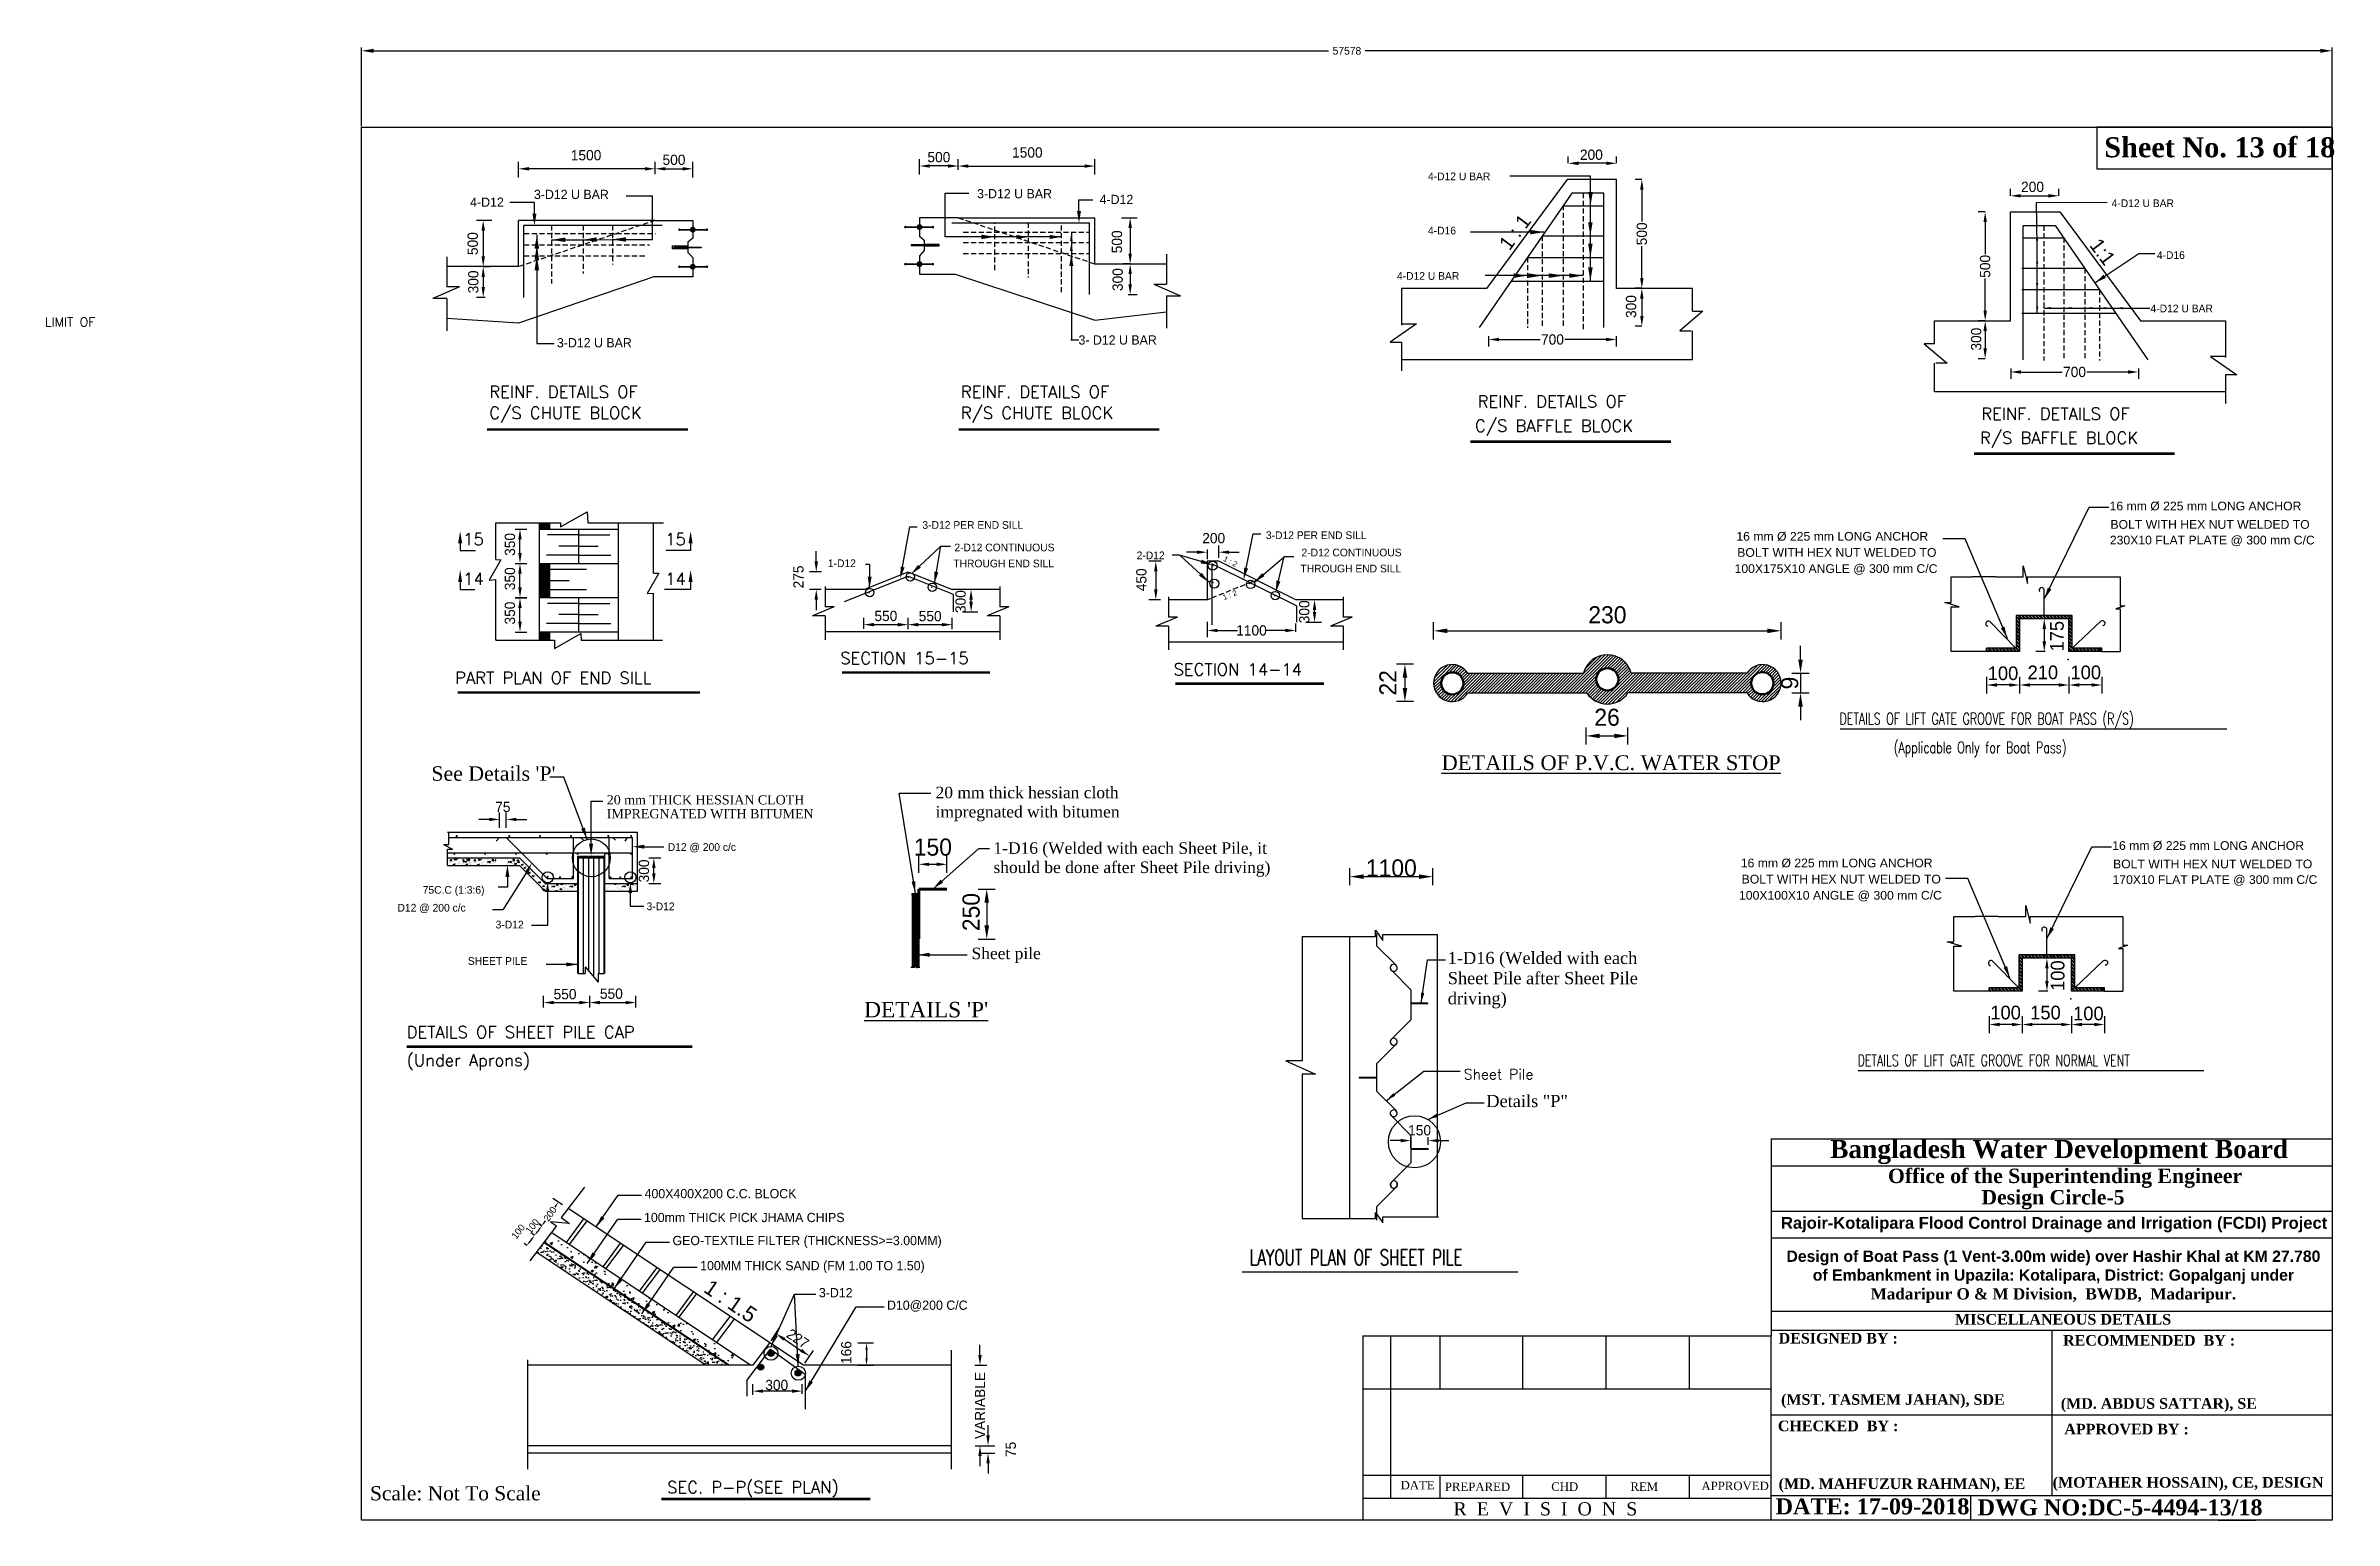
# Model space of a CAD drawing. Extents: x -1206532 to 786809, y -4288605 to 172932.
# Drawn here: x 116885 to 183748, y -4260541 to -4217439 of the extents above; entities that cross this region are included whole.
import ezdxf
from ezdxf.enums import TextEntityAlignment as Align

# ---------------------------------------------------------------- set-up
doc = ezdxf.new("R2010")
doc.units = 0
doc.header["$LTSCALE"] = 300
doc.header["$MEASUREMENT"] = 0
doc.linetypes.add('ACAD_ISO02W100', pattern=[15, 12, -3])
doc.linetypes.add('DASHED', pattern=[0.75, 0.5, -0.25])
doc.layers.get('0').update_dxf_attribs({"linetype": 'CONTINUOUS'})
doc.layers.get('DEFPOINTS').update_dxf_attribs({"linetype": 'CONTINUOUS'})
doc.layers.add('LINE', color=7, linetype='CONTINUOUS')
doc.layers.add('Other line', color=7, linetype='CONTINUOUS', lineweight=15)
doc.styles.add('Arial-200', font='ARIAL_0.TTF')
doc.styles.add('BIG', font='ROMANT.SHX')
doc.styles.add('TIMES', font='TIMES_0.TTF')
doc.dimstyles.new('3', dxfattribs={"dimtxt": 225, "dimasz": 350, "dimexe": 100, "dimexo": 25, "dimgap": 9, "dimtad": 0, "dimdec": 0, "dimzin": 0, "dimdsep": 46, "dimtxsty": 'Standard', "dimcen": 0, "dimclrd": 5, "dimclre": 6, "dimclrt": 1, "dimadec": 0, "dimazin": 0, "dimtfac": 1, "dimtdec": 0, "dimtofl": 0, "dimtmove": 2, "dimatfit": 3, "dimfxl": 1, "dimtolj": 1, "dimtzin": 0, "dimarcsym": 0})
doc.dimstyles.new('ISO-25', dxfattribs={"dimtxt": 2.5, "dimasz": 2.5, "dimexe": 1.25, "dimexo": 0.625, "dimtad": 1, "dimtxsty": 'Standard', "dimcen": 2.5, "dimadec": 0, "dimazin": 0, "dimtfac": 1, "dimtmove": 0, "dimatfit": 3, "dimfxl": 1, "dimarcsym": 0})

msp = doc.modelspace()

# ---------------------------------------------------------------- texts
at = {"lineweight": 30}
for s, p in [('3-D12 U BAR', (131148.472, -4221920.245)), ('3-D12 U BAR', (144095.406, -4221898.665)), ('4-D12 ', (129283.839, -4222146.151)), ('4-D12 ', (147675.894, -4222066.481)), ('3-D12 U BAR', (131819.454, -4226255.021)), ('3- D12 U BAR', (147058.577, -4226173.883))]:
    msp.add_text(s, height=270, dxfattribs=at).set_placement(p)
for s, height, rotation, p in [('1 : 1', 422.2695, 53.31354605, (159649.436, -4223453.029)), ('1:1', 422.2695, 306.68645395, (176576.331, -4223274.279)), ('1 : 1.5', 450.4208, 325.67055871, (136074.963, -4253845.757))]:
    msp.add_text(s, height=height, rotation=rotation, dxfattribs=at).set_placement(p)
at = {"color": 7, "lineweight": 30, "style": 'BIG'}
for s, p in [('15', (129081.665, -4232036.755)), ('15', (134985.264, -4232036.755)), ('14', (129081.665, -4233199.219)), ('14', (134985.264, -4233199.219)), ('SECTION 15-15', (140098.535, -4235515.426)), ('SECTION 14-14', (149837.465, -4235843.331))]:
    msp.add_text(s, height=350, dxfattribs=at).set_placement(p)
at = {"lineweight": 30}
for s, p in [('400X400X200 C.C. BLOCK', (134380.527, -4250993.05)), ('100mm THICK PICK JHAMA CHIPS', (134363.91, -4251690.17)), ('GEO-TEXTILE FILTER (THICKNESS>=3.00MM)', (135196.117, -4252364.246)), ('100MM THICK SAND (FM 1.00 TO 1.50)', (136004.082, -4253096.979)), ('3-D12', (139473.473, -4253888.308)), ('D10@200 C/C', (141463.987, -4254254.385))]:
    msp.add_text(s, height=270, dxfattribs=at).set_placement(p, align=Align.MIDDLE_LEFT)
at = {"color": 7, "style": 'BIG', "width": 0.7}
msp.add_text('LAYOUT PLAN OF SHEET PILE', height=455, dxfattribs=at).set_placement((152055.972, -4253084.997))
at = {"linetype": 'ByBlock', "lineweight": 30, "insert": (177028.982, -4220114.024), "char_height": 584.90134, "width": 7795.81764, "attachment_point": 1}
msp.add_mtext('{\\fTimes New Roman|b1|i0|c0|p18;Sheet No. 13 of 18}', dxfattribs=at)
at = {"linetype": 'ACAD_ISO02W100', "lineweight": 30, "insert": (126357.639, -4259544.579), "char_height": 414.30512, "width": 14881.7052, "attachment_point": 1}
msp.add_mtext('{\\fTimes New Roman|b0|i0|c0|p18;Scale: Not To Scale}', dxfattribs=at)
at = {"layer": 'LINE', "lineweight": 30}
for s, p in [('4-D12 U BAR', (157268.974, -4221369.611)), ('4-D12 U BAR', (177242.971, -4222153.382)), ('4-D16', (157269.112, -4222954.231)), ('4-D16', (178564.585, -4223672.231)), ('4-D12 U BAR', (156362.002, -4224280.96)), ('4-D12 U BAR', (178379.695, -4225230.96)), ('3-D12 PER END SILL', (142497.955, -4231559.769)), ('3-D12 PER END SILL', (152532.792, -4231859.162)), ('2-D12 CONTINUOUS ', (143431.306, -4232217.64)), ('2-D12 ', (148756.661, -4232448.095)), ('2-D12 CONTINUOUS ', (153573.143, -4232365.033)), ('1-D12 ', (139734.867, -4232678.82)), ('THROUGH END SILL', (143400.091, -4232685.391)), ('THROUGH END SILL', (153541.929, -4232832.785)), ('D12 @ 200 c/c', (135057.497, -4240974.364)), ('75C.C (1:3:6)', (127897.395, -4242226.261)), ('D12 @ 200 c/c', (127160.34, -4242748.551)), ('3-D12 ', (130028.896, -4243241.118)), ('3-D12', (134438.097, -4242707.621)), ('SHEET PILE', (129216.63, -4244305.259))]:
    msp.add_text(s, height=225, dxfattribs=at).set_placement(p)
at = {"layer": 'LINE', "color": 0, "style": 'BIG'}
msp.add_text('LIMIT OF ', height=265.2, dxfattribs=at).set_placement((116861.894, -4225648.722))
at = {"layer": 'LINE', "lineweight": 30}
for s, height, style, p in [('REINF. DETAILS OF', 350, 'BIG', (129843.687, -4227733.326)), ('REINF. DETAILS OF', 350, 'BIG', (143620.733, -4227733.326)), ('REINF. DETAILS OF ', 350, 'BIG', (158721.571, -4228014.112)), ('C/S CHUTE BLOCK', 350, 'BIG', (129843.687, -4228347.325)), ('R/S CHUTE BLOCK', 350, 'BIG', (143620.733, -4228347.325)), (' C/S BAFFLE BLOCK', 350, 'BIG', (158404.094, -4228721.807)), ('REINF. DETAILS OF ', 350, 'BIG', (173435.754, -4228369.074)), ('R/S BAFFLE BLOCK', 350, 'BIG', (173396.644, -4229076.768)), ('16 mm %%c 225 mm LONG ANCHOR', 255.15, 'Arial-200', (177184.266, -4231020.409)), ('16 mm %%c 225 mm LONG ANCHOR', 255.15, 'Arial-200', (166279.56, -4231906.21)), ('230X10 FLAT PLATE @ 300 mm C/C', 255.15, 'Arial-200', (177191.571, -4232016.428)), ('BOLT WITH HEX NUT WELDED TO', 255.15, 'Arial-200', (177209.108, -4231558.868)), ('BOLT WITH HEX NUT WELDED TO', 255.15, 'Arial-200', (166304.401, -4232378.33)), (' 100X175X10 ANGLE @ 300 mm C/C', 255.15, 'Arial-200', (166128.42, -4232850.47)), ('PART PLAN OF END SILL', 350, 'BIG', (128848.518, -4236092.128)), ('16 mm %%c 225 mm LONG ANCHOR', 255.15, 'Arial-200', (177260.736, -4240945.518)), ('16 mm %%c 225 mm LONG ANCHOR', 255.15, 'Arial-200', (166408.498, -4241455.532)), ('BOLT WITH HEX NUT WELDED TO', 255.15, 'Arial-200', (166433.34, -4241927.652)), ('170X10 FLAT PLATE @ 300 mm C/C', 255.15, 'Arial-200', (177268.04, -4241941.537)), ('BOLT WITH HEX NUT WELDED TO', 255.15, 'Arial-200', (177285.577, -4241483.977)), (' 100X100X10 ANGLE @ 300 mm C/C', 255.15, 'Arial-200', (166257.359, -4242399.792)), ('DETAILS OF SHEET PILE CAP', 350, 'BIG', (127431.015, -4246446.82)), ('(Under Aprons)', 350, 'BIG', (127431.015, -4247269.82)), ('SEC. P-P(SEE PLAN)', 350, 'BIG', (135039.933, -4259752.631))]:
    msp.add_text(s, height=height, dxfattribs=dict(at, style=style)).set_placement(p)
for rotation, p in [(332.41727242, (151274.201, -4232485.708)), (21.76781027, (151311.967, -4233644.805))]:
    msp.add_text('1 : 2', height=157.5, rotation=rotation, dxfattribs=at).set_placement(p)
at = {"layer": 'LINE', "lineweight": 30, "style": 'BIG', "width": 0.7}
for s, p in [('DETAILS OF LIFT GATE GROOVE FOR BOAT PASS (R/S)', (169292.809, -4237279.799)), ('         (Applicable Only for Boat Pass)', (169292.809, -4238118.799)), ('DETAILS OF LIFT GATE GROOVE FOR NORMAL VENT ', (169822.908, -4247267.833))]:
    msp.add_text(s, height=336.798, dxfattribs=at).set_placement(p)
at = {"layer": 'LINE', "style": 'BIG'}
msp.add_text('Sheet Pile', height=300, dxfattribs=at).set_placement((158316.138, -4247653.095))
at = {"layer": 'LINE', "lineweight": 30, "insert": (162538.5, -4238180.416), "char_height": 433.26025, "width": 11457.74959, "attachment_point": 2}
msp.add_mtext('{\\fTimes New Roman|b1|i0|c0|p18;\\L \\fTimes New Roman|b0|i0|c0|p18;DETAILS OF P.V.C. WATER STOP}', dxfattribs=at)
at = {"layer": 'LINE', "lineweight": 25, "attachment_point": 8}
for s, insert, char_height, width in [('{\\fTimes New Roman|b1|i0|c0|p18;Bangladesh Water Development Board}', (175707.661, -4250131.248), 530.66474, 21222.51519), ('{\\fTimes New Roman|b1|i0|c0|p18;Office of the Superintending Engineer}', (175883.097, -4250825.493), 420.91195, 16833.24623), ('{\\fTimes New Roman|b1|i0|c0|p18;Design Circle-5}', (175528.867, -4251450.187), 420.91195, 16833.24623), ('{\\fArial|b1|i0|c0|p34;Rajoir-Kotalipara Flood Control Drainage and Irrigation (FCDI) Project}', (175562.656, -4252125.795), 345.6, 20635.85966), ('\\pt0.003706;{\\fArial|b1|i0|c0|p34;Design of Boat Pass (1 Vent-3.00m wide) over Hashir Khal at KM 27.780 of Embankment in Upazila: Kotalipara, District: Gopalganj under \\P\\ptz;\\fTimes New Roman|b1|i0|c0|p18;Madaripur O & M Division,  BWDB,  Madaripur.}', (175542.974, -4254194.714), 330, 15925.52159), ('{\\fTimes New Roman|b1|i0|c0|p18;MISCELLANEOUS DETAILS\\fTimes New Roman|b0|i0|c0|p18; \\P\\fTimes New Roman|b1|i0|c0|p18; }', (175824.319, -4255346.47), 311.55347, 15731.01149)]:
    msp.add_mtext(s, dxfattribs=dict(at, insert=insert, char_height=char_height, width=width))
at = {"layer": 'LINE', "lineweight": 25, "attachment_point": 1}
for s, insert, char_height in [('{\\fTimes New Roman|b1|i0|c0|p18;DESIGNED BY :}', (167515.179, -4255066.409), 309.6), ('{\\fTimes New Roman|b1|i0|c0|p18;RECOMMENDED  BY :}', (175825.805, -4255126.876), 309.6), ('{\\fTimes New Roman|b1|i0|c0|p18;\\C0;(MST. TASMEM JAHAN), SDE}', (167584.965, -4256855.656), 309.6), ('{\\fTimes New Roman|b1|i0|c0|p18;\\C0;(MD. ABDUS SATTAR), SE}', (175759.3, -4256972.314), 309.6), ('{\\fTimes New Roman|b1|i0|c0|p18;CHECKED  BY :}', (167491.876, -4257628.508), 309.6), ('{\\fTimes New Roman|b1|i0|c0|p18;APPROVED BY :}', (175861.707, -4257722.023), 309.6), ('{\\fTimes New Roman|b0|i0|c0|p18;DATE }', (156468.142, -4259391.202), 246.76198), ('{\\fTimes New Roman|b0|i0|c0|p18;PREPARED\\fTimes New Roman|b1|i0|c0|p18; }', (157763.207, -4259439.691), 246.76198), ('{\\fTimes New Roman|b0|i0|c0|p18;CHD}', (160871.607, -4259434.503), 246.76198), ('{\\fTimes New Roman|b0|i0|c0|p18; REM }', (163091.467, -4259434.503), 246.76198), ('{\\fTimes New Roman|b0|i0|c0|p18;APPROVED}', (165258.972, -4259413.292), 246.76198), ('{\\fTimes New Roman|b1|i0|c0|p18;\\C0;(MD. MAHFUZUR RAHMAN), EE}', (167514.211, -4259319.011), 309.6), ('{\\fTimes New Roman|b1|i0|c0|p18;\\C0;(MOTAHER HOSSAIN), CE, DESIGN}', (175521.26, -4259278.266), 309.6), ('{\\fTimes New Roman|b0|i0|c0|p18;R  E  V  I  S  I  O  N  S}', (158014.323, -4260014.104), 385.5656), ('{\\fTimes New Roman|b1|i0|c0|p18;DATE: 17-09-2018}', (167426.522, -4259901.056), 466.89734), ('{\\fTimes New Roman|b1|i0|c0|p18; DWG NO:DC-5-4494-13/18}', (173151.813, -4259930.522), 466.89734)]:
    msp.add_mtext(s, dxfattribs=dict(at, insert=insert, char_height=char_height))
at = {"layer": 'Other line', "color": 0, "lineweight": 30, "style": 'TIMES'}
for s, p in [('IMPREGNATED WITH BITUMEN', (133276.38, -4240022.084)), ('20 mm THICK HESSIAN CLOTH', (133276.38, -4239615.954))]:
    msp.add_text(s, height=269.76, dxfattribs=at).set_placement(p)
at = {"layer": 'Other line', "color": 0, "lineweight": 30, "attachment_point": 1, "style": 'TIMES'}
for s, insert, char_height, width in [("See Details 'P'", (128152.49, -4238501.309), 421.5, 10967.44611), ('20 mm thick hessian cloth impregnated with bitumen', (142883.108, -4239098.476), 337.2, 7425.01173), ('1-D16 (Welded with each Sheet Pile, it should be done after Sheet Pile driving)', (144573.988, -4240722.666), 337.2, 8773.95689), ('Sheet pile', (143933.988, -4243801.666), 337.2, 8773.95689), ('1-D16 (Welded with each \\PSheet Pile after Sheet Pile \\Pdriving)', (157847.276, -4243926.506), 354.06, 8967.24305), ("{\\LDETAILS 'P'}", (140796.596, -4245389.716), 450, 10967.44611), ('Details "P"', (158975.276, -4248108.506), 354.06, 8967.24305)]:
    msp.add_mtext(s, dxfattribs=dict(at, insert=insert, char_height=char_height, width=width))

# ---------------------------------------------------------------- blocks, each defined once
blk = doc.blocks.new('*D385')
at = {"layer": 'DEFPOINTS', "color": 0, "lineweight": 30}
for p in [(183690, -4217587), (126112, -4219819), (183690, -4219819)]:
    blk.add_point(p, dxfattribs=at)
at = {"layer": 'LINE', "color": 6, "lineweight": -2}
for p, q in [((126112, -4219794), (126112, -4217487)), ((183690, -4219794), (183690, -4217487))]:
    blk.add_line(p, q, dxfattribs=at)
at = {"layer": 'LINE', "color": 5, "lineweight": -2}
for p, q in [((126462, -4217587), (154367, -4217587)), ((183340, -4217587), (155435, -4217587))]:
    blk.add_line(p, q, dxfattribs=at)
at = {"layer": 'LINE', "color": 5, "lineweight": 30}
for points in [[(126462, -4217528), (126462, -4217645), (126112, -4217587)], [(183340, -4217528), (183340, -4217645), (183690, -4217587)]]:
    blk.add_solid(points, dxfattribs=at)
at = {"layer": 'LINE', "color": 1, "lineweight": 30, "insert": (154901, -4217587), "char_height": 225, "attachment_point": 5}
blk.add_mtext('\\A1;57578', dxfattribs=at)
blk = doc.blocks.new('*D387')
at = {"layer": 'DEFPOINTS', "color": 0, "lineweight": 30}
for p in [(138034, -4255355), (139200, -4255740), (139019, -4256012)]:
    blk.add_point(p, dxfattribs=at)
at = {"layer": 'LINE', "color": 7, "lineweight": -2}
for p, q in [((138076, -4255292), (138326, -4254917)), ((138465, -4255250), (138950, -4255574)), ((139061, -4255948), (139311, -4255574))]:
    blk.add_line(p, q, dxfattribs=at)
at = {"layer": 'LINE', "color": 7, "lineweight": 30}
for points in [[(138493, -4255209), (138437, -4255292), (138215, -4255084)], [(138978, -4255532), (138923, -4255616), (139200, -4255740)]]:
    blk.add_solid(points, dxfattribs=at)
at = {"layer": 'LINE', "color": 7, "lineweight": 30, "insert": (138859, -4255231), "char_height": 300, "attachment_point": 5, "rotation": 326.30993}
blk.add_mtext('\\A1;227', dxfattribs=at)
blk = doc.blocks.new('*D388')
at = {"layer": 'DEFPOINTS', "color": 0, "lineweight": 30}
for p in [(129654, -4223895), (129666, -4224795), (129729, -4224795)]:
    blk.add_point(p, dxfattribs=at)
at = {"layer": 'LINE', "color": 7, "lineweight": -2}
for p, q in [((129659, -4223895), (129866, -4223895)), ((129666, -4224195), (129666, -4224495)), ((129724, -4224795), (129466, -4224795))]:
    blk.add_line(p, q, dxfattribs=at)
at = {"layer": 'LINE', "color": 7, "lineweight": 30}
for points in [[(129616, -4224195), (129716, -4224195), (129666, -4223895)], [(129616, -4224495), (129716, -4224495), (129666, -4224795)]]:
    blk.add_solid(points, dxfattribs=at)
at = {"layer": 'LINE', "color": 7, "lineweight": 30, "insert": (129377, -4224342), "char_height": 300, "attachment_point": 5, "rotation": 90}
blk.add_mtext('\\A1;300', dxfattribs=at)
blk = doc.blocks.new('*D389')
at = {"layer": 'DEFPOINTS', "color": 0, "lineweight": 30}
for p in [(130030, -4222545), (129666, -4223895), (129933, -4223895)]:
    blk.add_point(p, dxfattribs=at)
at = {"layer": 'LINE', "color": 7, "lineweight": -2}
for p, q in [((129916, -4222545), (129466, -4222545)), ((129666, -4222845), (129666, -4223595)), ((129916, -4223895), (129466, -4223895))]:
    blk.add_line(p, q, dxfattribs=at)
at = {"layer": 'LINE', "color": 7, "lineweight": 30}
for points in [[(129616, -4222845), (129716, -4222845), (129666, -4222545)], [(129616, -4223595), (129716, -4223595), (129666, -4223895)]]:
    blk.add_solid(points, dxfattribs=at)
at = {"layer": 'LINE', "color": 7, "lineweight": 30, "insert": (129360, -4223223), "char_height": 300, "attachment_point": 5, "rotation": 90}
blk.add_mtext('\\A1;500', dxfattribs=at)
blk = doc.blocks.new('*D390')
at = {"layer": 'DEFPOINTS', "color": 0, "lineweight": 30}
for p in [(130700, -4221036), (134690, -4221200), (130700, -4221750)]:
    blk.add_point(p, dxfattribs=at)
at = {"layer": 'LINE', "color": 7, "lineweight": -2}
for p, q in [((130700, -4221286), (130700, -4220836)), ((134390, -4221036), (131000, -4221036)), ((134690, -4221195), (134690, -4220836))]:
    blk.add_line(p, q, dxfattribs=at)
at = {"layer": 'LINE', "color": 7, "lineweight": 30}
for points in [[(131000, -4220986), (131000, -4221086), (130700, -4221036)], [(134390, -4220986), (134390, -4221086), (134690, -4221036)]]:
    blk.add_solid(points, dxfattribs=at)
at = {"layer": 'LINE', "color": 7, "lineweight": 30, "insert": (132671, -4220640), "char_height": 300, "attachment_point": 5}
blk.add_mtext('\\A1;1500', dxfattribs=at)
blk = doc.blocks.new('*D391')
at = {"layer": 'DEFPOINTS', "color": 0, "lineweight": 30}
for p in [(130593, -4233576), (130740, -4233576), (130593, -4234576)]:
    blk.add_point(p, dxfattribs=at)
at = {"layer": 'LINE', "color": 7, "lineweight": -2}
for p, q in [((130598, -4233576), (130940, -4233576)), ((130740, -4234276), (130740, -4233876)), ((130598, -4234576), (130940, -4234576))]:
    blk.add_line(p, q, dxfattribs=at)
at = {"layer": 'LINE', "color": 7, "lineweight": 30}
for points in [[(130690, -4233876), (130790, -4233876), (130740, -4233576)], [(130690, -4234276), (130790, -4234276), (130740, -4234576)]]:
    blk.add_solid(points, dxfattribs=at)
at = {"layer": 'LINE', "color": 7, "lineweight": 30, "insert": (130448, -4234023), "char_height": 300, "attachment_point": 5, "rotation": 90}
blk.add_mtext('\\A1;350', dxfattribs=at)
blk = doc.blocks.new('*D392')
at = {"layer": 'DEFPOINTS', "color": 0, "lineweight": 30}
for p in [(130593, -4232572), (130740, -4232572), (130593, -4233572)]:
    blk.add_point(p, dxfattribs=at)
at = {"layer": 'LINE', "color": 7, "lineweight": -2}
for p, q in [((130598, -4232572), (130940, -4232572)), ((130740, -4233272), (130740, -4232872)), ((130598, -4233572), (130940, -4233572))]:
    blk.add_line(p, q, dxfattribs=at)
at = {"layer": 'LINE', "color": 7, "lineweight": 30}
for points in [[(130690, -4232872), (130790, -4232872), (130740, -4232572)], [(130690, -4233272), (130790, -4233272), (130740, -4233572)]]:
    blk.add_solid(points, dxfattribs=at)
at = {"layer": 'LINE', "color": 7, "lineweight": 30, "insert": (130448, -4233019), "char_height": 300, "attachment_point": 5, "rotation": 90}
blk.add_mtext('\\A1;350', dxfattribs=at)
blk = doc.blocks.new('*D393')
at = {"layer": 'DEFPOINTS', "color": 0, "lineweight": 30}
for p in [(130593, -4231569), (130740, -4231569), (130593, -4232569)]:
    blk.add_point(p, dxfattribs=at)
at = {"layer": 'LINE', "color": 7, "lineweight": -2}
for p, q in [((130598, -4231569), (130940, -4231569)), ((130740, -4232269), (130740, -4231869)), ((130598, -4232569), (130940, -4232569))]:
    blk.add_line(p, q, dxfattribs=at)
at = {"layer": 'LINE', "color": 7, "lineweight": 30}
for points in [[(130690, -4231869), (130790, -4231869), (130740, -4231569)], [(130690, -4232269), (130790, -4232269), (130740, -4232569)]]:
    blk.add_solid(points, dxfattribs=at)
at = {"layer": 'LINE', "color": 7, "lineweight": 30, "insert": (130448, -4232016), "char_height": 300, "attachment_point": 5, "rotation": 90}
blk.add_mtext('\\A1;350', dxfattribs=at)
blk = doc.blocks.new('*D394')
at = {"layer": 'DEFPOINTS', "color": 0, "lineweight": 30}
for p in [(143940, -4258363), (143927, -4258577), (144416, -4258577)]:
    blk.add_point(p, dxfattribs=at)
at = {"layer": 'LINE', "color": 7, "lineweight": -2}
for p, q in [((144416, -4258063), (144416, -4257763)), ((144166, -4258363), (144616, -4258363)), ((144166, -4258577), (144616, -4258577)), ((144416, -4258877), (144416, -4259177))]:
    blk.add_line(p, q, dxfattribs=at)
at = {"layer": 'LINE', "color": 7, "lineweight": 30}
for points in [[(144366, -4258063), (144466, -4258063), (144416, -4258363)], [(144366, -4258877), (144466, -4258877), (144416, -4258577)]]:
    blk.add_solid(points, dxfattribs=at)
at = {"layer": 'LINE', "color": 7, "lineweight": 30, "insert": (145080, -4258470), "char_height": 300, "attachment_point": 5, "rotation": 90}
blk.add_mtext('\\A1;75', dxfattribs=at)
blk = doc.blocks.new('*D395')
at = {"layer": 'DEFPOINTS', "color": 0, "lineweight": 30}
for p in [(144023, -4256012), (144030, -4258363), (144180, -4258363)]:
    blk.add_point(p, dxfattribs=at)
at = {"layer": 'LINE', "color": 7, "lineweight": -2}
for p, q in [((144180, -4255712), (144180, -4255412)), ((144028, -4256012), (144380, -4256012)), ((144035, -4258363), (144380, -4258363)), ((144180, -4258663), (144180, -4258963))]:
    blk.add_line(p, q, dxfattribs=at)
at = {"layer": 'LINE', "color": 7, "lineweight": 30}
for points in [[(144130, -4255712), (144230, -4255712), (144180, -4256012)], [(144130, -4258663), (144230, -4258663), (144180, -4258363)]]:
    blk.add_solid(points, dxfattribs=at)
at = {"layer": 'LINE', "color": 7, "lineweight": 30, "insert": (144180, -4257187), "char_height": 300, "attachment_point": 5, "rotation": 90}
blk.add_mtext('\\A1;VARIABLE', dxfattribs=at)
blk = doc.blocks.new('*D396')
at = {"layer": 'DEFPOINTS', "color": 0, "lineweight": 30}
for p in [(140478, -4255355), (140498, -4256012), (140864, -4256012)]:
    blk.add_point(p, dxfattribs=at)
at = {"layer": 'LINE', "color": 7, "lineweight": -2}
for p, q in [((140614, -4255355), (141064, -4255355)), ((140864, -4255555), (140864, -4255812)), ((140614, -4256012), (141064, -4256012))]:
    blk.add_line(p, q, dxfattribs=at)
at = {"layer": 'LINE', "color": 7, "lineweight": 30}
for points in [[(140831, -4255555), (140898, -4255555), (140864, -4255355)], [(140831, -4255812), (140898, -4255812), (140864, -4256012)]]:
    blk.add_solid(points, dxfattribs=at)
at = {"layer": 'LINE', "color": 7, "lineweight": 30, "insert": (140273, -4255639), "char_height": 300, "attachment_point": 5, "rotation": 90}
blk.add_mtext('\\A1;166', dxfattribs=at)
blk = doc.blocks.new('*D397')
at = {"layer": 'DEFPOINTS', "color": 0, "lineweight": 30}
for p in [(137543, -4256767), (137543, -4256884), (138985, -4256855)]:
    blk.add_point(p, dxfattribs=at)
at = {"layer": 'LINE', "color": 7, "lineweight": -2}
for p, q in [((137543, -4256879), (137543, -4256567)), ((138685, -4256767), (137843, -4256767)), ((138985, -4256850), (138985, -4256567))]:
    blk.add_line(p, q, dxfattribs=at)
at = {"layer": 'LINE', "color": 7, "lineweight": 30}
for points in [[(137843, -4256717), (137843, -4256817), (137543, -4256767)], [(138685, -4256717), (138685, -4256817), (138985, -4256767)]]:
    blk.add_solid(points, dxfattribs=at)
at = {"layer": 'LINE', "color": 7, "lineweight": 30, "insert": (138242, -4256589), "char_height": 300, "attachment_point": 5}
blk.add_mtext('\\A1;300', dxfattribs=at)
blk = doc.blocks.new('*D398')
at = {"layer": 'DEFPOINTS', "color": 0, "lineweight": 30}
for p in [(148205, -4222465), (148302, -4223815), (148568, -4223815)]:
    blk.add_point(p, dxfattribs=at)
at = {"layer": 'LINE', "color": 7, "lineweight": -2}
for p, q in [((148318, -4222465), (148768, -4222465)), ((148568, -4222765), (148568, -4223515)), ((148318, -4223815), (148768, -4223815))]:
    blk.add_line(p, q, dxfattribs=at)
at = {"layer": 'LINE', "color": 7, "lineweight": 30}
for points in [[(148518, -4222765), (148618, -4222765), (148568, -4222465)], [(148518, -4223515), (148618, -4223515), (148568, -4223815)]]:
    blk.add_solid(points, dxfattribs=at)
at = {"layer": 'LINE', "color": 7, "lineweight": 30, "insert": (148183, -4223171), "char_height": 300, "attachment_point": 5, "rotation": 90}
blk.add_mtext('\\A1;500', dxfattribs=at)
blk = doc.blocks.new('*D399')
at = {"layer": 'DEFPOINTS', "color": 0, "lineweight": 30}
for p in [(148581, -4223815), (148506, -4224715), (148568, -4224715)]:
    blk.add_point(p, dxfattribs=at)
at = {"layer": 'LINE', "color": 7, "lineweight": -2}
for p, q in [((148576, -4223815), (148368, -4223815)), ((148568, -4224115), (148568, -4224415)), ((148511, -4224715), (148768, -4224715))]:
    blk.add_line(p, q, dxfattribs=at)
at = {"layer": 'LINE', "color": 7, "lineweight": 30}
for points in [[(148518, -4224115), (148618, -4224115), (148568, -4223815)], [(148518, -4224415), (148618, -4224415), (148568, -4224715)]]:
    blk.add_solid(points, dxfattribs=at)
at = {"layer": 'LINE', "color": 7, "lineweight": 30, "insert": (148204, -4224275), "char_height": 300, "attachment_point": 5, "rotation": 90}
blk.add_mtext('\\A1;300', dxfattribs=at)
blk = doc.blocks.new('*D400')
at = {"layer": 'DEFPOINTS', "color": 0, "lineweight": 30}
for p in [(143544, -4221049), (147534, -4220956), (147534, -4221670)]:
    blk.add_point(p, dxfattribs=at)
at = {"layer": 'LINE', "color": 7, "lineweight": -2}
for p, q in [((143544, -4221044), (143544, -4220756)), ((143844, -4220956), (147234, -4220956)), ((147534, -4221206), (147534, -4220756))]:
    blk.add_line(p, q, dxfattribs=at)
at = {"layer": 'LINE', "color": 7, "lineweight": 30}
for points in [[(143844, -4220906), (143844, -4221006), (143544, -4220956)], [(147234, -4220906), (147234, -4221006), (147534, -4220956)]]:
    blk.add_solid(points, dxfattribs=at)
at = {"layer": 'LINE', "color": 7, "lineweight": 30, "insert": (145564, -4220560), "char_height": 300, "attachment_point": 5}
blk.add_mtext('\\A1;1500', dxfattribs=at)
blk = doc.blocks.new('*D401')
at = {"layer": 'DEFPOINTS', "color": 0, "lineweight": 30}
for p in [(159042, -4225922), (162772, -4225922), (162772, -4226026)]:
    blk.add_point(p, dxfattribs=at)
at = {"layer": 'LINE', "color": 7, "lineweight": -2}
for p, q in [((159042, -4225927), (159042, -4226226)), ((159342, -4226026), (160548, -4226026)), ((162472, -4226026), (161266, -4226026)), ((162772, -4225927), (162772, -4226226))]:
    blk.add_line(p, q, dxfattribs=at)
at = {"layer": 'LINE', "color": 7, "lineweight": 30}
for points in [[(159342, -4225976), (159342, -4226076), (159042, -4226026)], [(162472, -4225976), (162472, -4226076), (162772, -4226026)]]:
    blk.add_solid(points, dxfattribs=at)
at = {"layer": 'LINE', "color": 7, "lineweight": 30, "insert": (160907, -4226026), "char_height": 300, "attachment_point": 5}
blk.add_mtext('\\A1;700', dxfattribs=at)
blk = doc.blocks.new('*D402')
at = {"layer": 'DEFPOINTS', "color": 0, "lineweight": 30}
for p in [(163518, -4224530), (163518, -4225637), (163518, -4225637)]:
    blk.add_point(p, dxfattribs=at)
at = {"layer": 'LINE', "color": 7, "lineweight": -2}
for p, q in [((163518, -4224530), (163318, -4224530)), ((163518, -4224830), (163518, -4225337)), ((163518, -4225637), (163318, -4225637))]:
    blk.add_line(p, q, dxfattribs=at)
at = {"layer": 'LINE', "color": 7, "lineweight": 30}
for points in [[(163468, -4224830), (163568, -4224830), (163518, -4224530)], [(163468, -4225337), (163568, -4225337), (163518, -4225637)]]:
    blk.add_solid(points, dxfattribs=at)
at = {"layer": 'LINE', "color": 7, "lineweight": 30, "insert": (163204, -4225062), "char_height": 300, "attachment_point": 5, "rotation": 90}
blk.add_mtext('\\A1;300', dxfattribs=at)
blk = doc.blocks.new('*D403')
at = {"layer": 'DEFPOINTS', "color": 0, "lineweight": 30}
for p in [(163518, -4221345), (163518, -4221345), (163518, -4224530)]:
    blk.add_point(p, dxfattribs=at)
at = {"layer": 'LINE', "color": 7, "lineweight": -2}
for p, q in [((163518, -4221345), (163318, -4221345)), ((163518, -4221645), (163518, -4222578)), ((163518, -4224230), (163518, -4223296)), ((163518, -4224530), (163318, -4224530))]:
    blk.add_line(p, q, dxfattribs=at)
at = {"layer": 'LINE', "color": 7, "lineweight": 30}
for points in [[(163468, -4221645), (163568, -4221645), (163518, -4221345)], [(163468, -4224230), (163568, -4224230), (163518, -4224530)]]:
    blk.add_solid(points, dxfattribs=at)
at = {"layer": 'LINE', "color": 7, "lineweight": 30, "insert": (163518, -4222937), "char_height": 300, "attachment_point": 5, "rotation": 90}
blk.add_mtext('\\A1;500', dxfattribs=at)
blk = doc.blocks.new('*D404')
at = {"layer": 'DEFPOINTS', "color": 0, "lineweight": 30}
for p in [(161368, -4220875), (161368, -4220875), (162779, -4220875)]:
    blk.add_point(p, dxfattribs=at)
at = {"layer": 'LINE', "color": 7, "lineweight": -2}
for p, q in [((161368, -4220875), (161368, -4220675)), ((162479, -4220875), (161668, -4220875)), ((162779, -4220875), (162779, -4220675))]:
    blk.add_line(p, q, dxfattribs=at)
at = {"layer": 'LINE', "color": 7, "lineweight": 30}
for points in [[(161668, -4220825), (161668, -4220925), (161368, -4220875)], [(162479, -4220825), (162479, -4220925), (162779, -4220875)]]:
    blk.add_solid(points, dxfattribs=at)
at = {"layer": 'LINE', "color": 7, "lineweight": 30, "insert": (162043, -4220626), "char_height": 300, "attachment_point": 5}
blk.add_mtext('\\A1;200', dxfattribs=at)
blk = doc.blocks.new('*D405')
at = {"layer": 'DEFPOINTS', "color": 0, "lineweight": 30}
for p in [(173549, -4222295), (173549, -4222295), (173549, -4225480)]:
    blk.add_point(p, dxfattribs=at)
at = {"layer": 'LINE', "color": 7, "lineweight": -2}
for p, q in [((173549, -4222295), (173349, -4222295)), ((173549, -4222595), (173549, -4223528)), ((173549, -4225180), (173549, -4224246)), ((173549, -4225480), (173349, -4225480))]:
    blk.add_line(p, q, dxfattribs=at)
at = {"layer": 'LINE', "color": 7, "lineweight": 30}
for points in [[(173499, -4222595), (173599, -4222595), (173549, -4222295)], [(173499, -4225180), (173599, -4225180), (173549, -4225480)]]:
    blk.add_solid(points, dxfattribs=at)
at = {"layer": 'LINE', "color": 7, "lineweight": 30, "insert": (173549, -4223887), "char_height": 300, "attachment_point": 5, "rotation": 90}
blk.add_mtext('\\A1;500', dxfattribs=at)
blk = doc.blocks.new('*D406')
at = {"layer": 'DEFPOINTS', "color": 0, "lineweight": 30}
for p in [(173549, -4225480), (173549, -4226587), (173549, -4226587)]:
    blk.add_point(p, dxfattribs=at)
at = {"layer": 'LINE', "color": 7, "lineweight": -2}
for p, q in [((173549, -4225480), (173349, -4225480)), ((173549, -4225780), (173549, -4226287)), ((173549, -4226587), (173349, -4226587))]:
    blk.add_line(p, q, dxfattribs=at)
at = {"layer": 'LINE', "color": 7, "lineweight": 30}
for points in [[(173499, -4225780), (173599, -4225780), (173549, -4225480)], [(173499, -4226287), (173599, -4226287), (173549, -4226587)]]:
    blk.add_solid(points, dxfattribs=at)
at = {"layer": 'LINE', "color": 7, "lineweight": 30, "insert": (173287, -4226015), "char_height": 300, "attachment_point": 5, "rotation": 90}
blk.add_mtext('\\A1;300', dxfattribs=at)
blk = doc.blocks.new('*D407')
at = {"layer": 'DEFPOINTS', "color": 0, "lineweight": 30}
for p in [(174294, -4226872), (174294, -4226976), (178025, -4226872)]:
    blk.add_point(p, dxfattribs=at)
at = {"layer": 'LINE', "color": 7, "lineweight": -2}
for p, q in [((174294, -4226877), (174294, -4227176)), ((174594, -4226976), (175801, -4226976)), ((177725, -4226976), (176519, -4226976)), ((178025, -4226877), (178025, -4227176))]:
    blk.add_line(p, q, dxfattribs=at)
at = {"layer": 'LINE', "color": 7, "lineweight": 30}
for points in [[(174594, -4226926), (174594, -4227026), (174294, -4226976)], [(177725, -4226926), (177725, -4227026), (178025, -4226976)]]:
    blk.add_solid(points, dxfattribs=at)
at = {"layer": 'LINE', "color": 7, "lineweight": 30, "insert": (176160, -4226976), "char_height": 300, "attachment_point": 5}
blk.add_mtext('\\A1;700', dxfattribs=at)
blk = doc.blocks.new('*D408')
at = {"layer": 'DEFPOINTS', "color": 0, "lineweight": 30}
for p in [(174288, -4221825), (175699, -4221825), (175699, -4221825)]:
    blk.add_point(p, dxfattribs=at)
at = {"layer": 'LINE', "color": 7, "lineweight": -2}
for p, q in [((174288, -4221825), (174288, -4221625)), ((175699, -4221825), (175699, -4221625)), ((174588, -4221825), (175399, -4221825))]:
    blk.add_line(p, q, dxfattribs=at)
at = {"layer": 'LINE', "color": 7, "lineweight": 30}
for points in [[(174588, -4221775), (174588, -4221875), (174288, -4221825)], [(175399, -4221775), (175399, -4221875), (175699, -4221825)]]:
    blk.add_solid(points, dxfattribs=at)
at = {"layer": 'LINE', "color": 7, "lineweight": 30, "insert": (174932, -4221565), "char_height": 300, "attachment_point": 5}
blk.add_mtext('\\A1;200', dxfattribs=at)
blk = doc.blocks.new('*D409')
at = {"layer": 'DEFPOINTS', "color": 0, "lineweight": 30}
for p in [(143920, -4233333), (144064, -4233333), (143646, -4233991)]:
    blk.add_point(p, dxfattribs=at)
at = {"layer": 'LINE', "color": 7, "lineweight": -2}
for p, q in [((144059, -4233333), (143720, -4233333)), ((143920, -4233691), (143920, -4233633)), ((143670, -4233991), (144120, -4233991))]:
    blk.add_line(p, q, dxfattribs=at)
at = {"layer": 'LINE', "color": 7, "lineweight": 30}
for points in [[(143870, -4233633), (143970, -4233633), (143920, -4233333)], [(143870, -4233691), (143970, -4233691), (143920, -4233991)]]:
    blk.add_solid(points, dxfattribs=at)
at = {"layer": 'LINE', "color": 7, "lineweight": 30, "insert": (143614, -4233687), "char_height": 300, "attachment_point": 5, "rotation": 90}
blk.add_mtext('\\A1;300', dxfattribs=at)
blk = doc.blocks.new('*D410')
at = {"layer": 'DEFPOINTS', "color": 0, "lineweight": 30}
for p in [(139552, -4232814), (139396, -4233333), (139543, -4233333)]:
    blk.add_point(p, dxfattribs=at)
at = {"layer": 'LINE', "color": 7, "lineweight": -2}
for p, q in [((139396, -4232514), (139396, -4232214)), ((139547, -4232814), (139196, -4232814)), ((139538, -4233333), (139196, -4233333)), ((139396, -4233633), (139396, -4233933))]:
    blk.add_line(p, q, dxfattribs=at)
at = {"layer": 'LINE', "color": 7, "lineweight": 30}
for points in [[(139346, -4232514), (139446, -4232514), (139396, -4232814)], [(139346, -4233633), (139446, -4233633), (139396, -4233333)]]:
    blk.add_solid(points, dxfattribs=at)
at = {"layer": 'LINE', "color": 7, "lineweight": 30, "insert": (138877, -4232966), "char_height": 300, "attachment_point": 5, "rotation": 90}
blk.add_mtext('\\A1;275', dxfattribs=at)
blk = doc.blocks.new('*D411')
at = {"layer": 'DEFPOINTS', "color": 0, "lineweight": 30}
for p in [(142077, -4234361), (140783, -4234492), (142077, -4234492)]:
    blk.add_point(p, dxfattribs=at)
at = {"layer": 'LINE', "color": 7, "lineweight": -2}
for p, q in [((140783, -4234487), (140783, -4234161)), ((141083, -4234361), (141777, -4234361)), ((142077, -4234487), (142077, -4234161))]:
    blk.add_line(p, q, dxfattribs=at)
at = {"layer": 'LINE', "color": 7, "lineweight": 30}
for points in [[(141083, -4234311), (141083, -4234411), (140783, -4234361)], [(141777, -4234311), (141777, -4234411), (142077, -4234361)]]:
    blk.add_solid(points, dxfattribs=at)
at = {"layer": 'LINE', "color": 7, "lineweight": 30, "insert": (141430, -4234109), "char_height": 300, "attachment_point": 5}
blk.add_mtext('\\A1;550', dxfattribs=at)
blk = doc.blocks.new('*D412')
at = {"layer": 'DEFPOINTS', "color": 0, "lineweight": 30}
for p in [(143371, -4234361), (142077, -4234497), (143371, -4234497)]:
    blk.add_point(p, dxfattribs=at)
at = {"layer": 'LINE', "color": 7, "lineweight": -2}
for p, q in [((142077, -4234492), (142077, -4234161)), ((142377, -4234361), (143071, -4234361)), ((143371, -4234492), (143371, -4234161))]:
    blk.add_line(p, q, dxfattribs=at)
at = {"layer": 'LINE', "color": 7, "lineweight": 30}
for points in [[(142377, -4234311), (142377, -4234411), (142077, -4234361)], [(143071, -4234311), (143071, -4234411), (143371, -4234361)]]:
    blk.add_solid(points, dxfattribs=at)
at = {"layer": 'LINE', "color": 7, "lineweight": 30, "insert": (142724, -4234114), "char_height": 300, "attachment_point": 5}
blk.add_mtext('\\A1;550', dxfattribs=at)
blk = doc.blocks.new('*D413')
at = {"layer": 'DEFPOINTS', "color": 0, "lineweight": 30}
for p in [(153955, -4233632), (154099, -4233632), (153680, -4234291)]:
    blk.add_point(p, dxfattribs=at)
at = {"layer": 'LINE', "color": 7, "lineweight": -2}
for p, q in [((154094, -4233632), (153755, -4233632)), ((153705, -4234291), (154155, -4234291)), ((153955, -4233991), (153955, -4233932))]:
    blk.add_line(p, q, dxfattribs=at)
at = {"layer": 'LINE', "color": 7, "lineweight": 30}
for points in [[(153905, -4233932), (154005, -4233932), (153955, -4233632)], [(153905, -4233991), (154005, -4233991), (153955, -4234291)]]:
    blk.add_solid(points, dxfattribs=at)
at = {"layer": 'LINE', "color": 7, "lineweight": 30, "insert": (153656, -4233986), "char_height": 300, "attachment_point": 5, "rotation": 90}
blk.add_mtext('\\A1;300', dxfattribs=at)
blk = doc.blocks.new('*D414')
at = {"layer": 'DEFPOINTS', "color": 0, "lineweight": 30}
for p in [(150818, -4234130), (150818, -4234531), (153405, -4234579)]:
    blk.add_point(p, dxfattribs=at)
at = {"layer": 'LINE', "color": 7, "lineweight": -2}
for p, q in [((150818, -4234281), (150818, -4234731)), ((153405, -4234574), (153405, -4234331)), ((151118, -4234531), (151703, -4234531)), ((153105, -4234531), (152521, -4234531))]:
    blk.add_line(p, q, dxfattribs=at)
at = {"layer": 'LINE', "color": 7, "lineweight": 30}
for points in [[(151118, -4234481), (151118, -4234581), (150818, -4234531)], [(153105, -4234481), (153105, -4234581), (153405, -4234531)]]:
    blk.add_solid(points, dxfattribs=at)
at = {"layer": 'LINE', "color": 7, "lineweight": 30, "insert": (152112, -4234531), "char_height": 300, "attachment_point": 5}
blk.add_mtext('\\A1;1100', dxfattribs=at)
blk = doc.blocks.new('*D415')
at = {"layer": 'DEFPOINTS', "color": 0, "lineweight": 30}
for p in [(150818, -4232159), (150818, -4232243), (151155, -4232416)]:
    blk.add_point(p, dxfattribs=at)
at = {"layer": 'LINE', "color": 7, "lineweight": -2}
for p, q in [((150518, -4232243), (150218, -4232243)), ((150818, -4232164), (150818, -4232443)), ((151155, -4232411), (151155, -4232043)), ((151455, -4232243), (151755, -4232243))]:
    blk.add_line(p, q, dxfattribs=at)
at = {"layer": 'LINE', "color": 7, "lineweight": 30}
for points in [[(150518, -4232193), (150518, -4232293), (150818, -4232243)], [(151455, -4232193), (151455, -4232293), (151155, -4232243)]]:
    blk.add_solid(points, dxfattribs=at)
at = {"layer": 'LINE', "color": 7, "lineweight": 30, "insert": (151009, -4231834), "char_height": 300, "attachment_point": 5}
blk.add_mtext('\\A1;200', dxfattribs=at)
blk = doc.blocks.new('*D416')
at = {"layer": 'DEFPOINTS', "color": 0, "lineweight": 30}
for p in [(149483, -4232507), (149317, -4233632), (149464, -4233632)]:
    blk.add_point(p, dxfattribs=at)
at = {"layer": 'LINE', "color": 7, "lineweight": -2}
for p, q in [((149478, -4232507), (149117, -4232507)), ((149317, -4232807), (149317, -4233332)), ((149459, -4233632), (149117, -4233632))]:
    blk.add_line(p, q, dxfattribs=at)
at = {"layer": 'LINE', "color": 7, "lineweight": 30}
for points in [[(149267, -4232807), (149367, -4232807), (149317, -4232507)], [(149267, -4233332), (149367, -4233332), (149317, -4233632)]]:
    blk.add_solid(points, dxfattribs=at)
at = {"layer": 'LINE', "color": 7, "lineweight": 30, "insert": (148896, -4233050), "char_height": 300, "attachment_point": 5, "rotation": 90}
blk.add_mtext('\\A1;450', dxfattribs=at)
blk = doc.blocks.new('*D417')
at = {"layer": 'DEFPOINTS', "color": 0, "lineweight": 30}
for p in [(135789, -4221036), (134690, -4221200), (135789, -4222545)]:
    blk.add_point(p, dxfattribs=at)
at = {"layer": 'LINE', "color": 7, "lineweight": -2}
for p, q in [((134690, -4221195), (134690, -4220836)), ((134990, -4221036), (135489, -4221036)), ((135789, -4221286), (135789, -4220836))]:
    blk.add_line(p, q, dxfattribs=at)
at = {"layer": 'LINE', "color": 7, "lineweight": 30}
for points in [[(134990, -4220986), (134990, -4221086), (134690, -4221036)], [(135489, -4220986), (135489, -4221086), (135789, -4221036)]]:
    blk.add_solid(points, dxfattribs=at)
at = {"layer": 'LINE', "color": 7, "lineweight": 30, "insert": (135240, -4220775), "char_height": 300, "attachment_point": 5}
blk.add_mtext('\\A1;500', dxfattribs=at)
blk = doc.blocks.new('*D418')
at = {"layer": 'DEFPOINTS', "color": 0, "lineweight": 30}
for p in [(142413, -4220954), (142413, -4221276), (143544, -4221074)]:
    blk.add_point(p, dxfattribs=at)
at = {"layer": 'LINE', "color": 7, "lineweight": -2}
for p, q in [((142413, -4221204), (142413, -4220754)), ((143244, -4220954), (142713, -4220954)), ((143544, -4221069), (143544, -4220754))]:
    blk.add_line(p, q, dxfattribs=at)
at = {"layer": 'LINE', "color": 7, "lineweight": 30}
for points in [[(142713, -4220904), (142713, -4221004), (142413, -4220954)], [(143244, -4220904), (143244, -4221004), (143544, -4220954)]]:
    blk.add_solid(points, dxfattribs=at)
at = {"layer": 'LINE', "color": 7, "lineweight": 30, "insert": (142979, -4220696), "char_height": 300, "attachment_point": 5}
blk.add_mtext('\\A1;500', dxfattribs=at)
blk = doc.blocks.new('*D419')
at = {"layer": 'DEFPOINTS', "color": 0, "lineweight": 30}
for p in [(131165, -4252214), (131287, -4252308), (131502, -4252028)]:
    blk.add_point(p, dxfattribs=at)
at = {"layer": 'Other line', "color": 0, "linetype": 'ByBlock', "lineweight": -2}
for p, q in [((131166, -4252214), (131086, -4252153)), ((131380, -4251934), (131301, -4251873))]:
    blk.add_line(p, q, dxfattribs=at)
at = {"layer": 'Other line', "linetype": 'ByBlock', "lineweight": -2}
blk.add_line((131289, -4252053), (131257, -4252095), dxfattribs=at)
at = {"layer": 'Other line', "lineweight": 30}
for points in [[(131237, -4252080), (131277, -4252110), (131165, -4252214)], [(131269, -4252038), (131309, -4252069), (131380, -4251934)]]:
    blk.add_solid(points, dxfattribs=at)
at = {"layer": 'Other line', "color": 0, "lineweight": 25, "insert": (131103, -4251944), "char_height": 200, "attachment_point": 5, "rotation": 52.50276}
blk.add_mtext('\\A1;100', dxfattribs=at)
blk = doc.blocks.new('*D420')
at = {"layer": 'DEFPOINTS', "color": 0, "lineweight": 30}
for p in [(131287, -4252308), (130938, -4252511), (131061, -4252605)]:
    blk.add_point(p, dxfattribs=at)
at = {"layer": 'Other line', "color": 0, "linetype": 'ByBlock', "lineweight": -2}
for p, q in [((130938, -4252511), (130858, -4252450)), ((131164, -4252214), (131085, -4252153))]:
    blk.add_line(p, q, dxfattribs=at)
at = {"layer": 'Other line', "linetype": 'ByBlock', "lineweight": -2}
blk.add_line((131073, -4252333), (131029, -4252391), dxfattribs=at)
at = {"layer": 'Other line', "lineweight": 30}
for points in [[(131009, -4252376), (131049, -4252406), (130938, -4252511)], [(131053, -4252318), (131093, -4252348), (131164, -4252214)]]:
    blk.add_solid(points, dxfattribs=at)
at = {"layer": 'Other line', "color": 0, "lineweight": 25, "insert": (130690, -4252103), "char_height": 200, "attachment_point": 5, "rotation": 52.715}
blk.add_mtext('\\A1;100', dxfattribs=at)
blk = doc.blocks.new('*D421')
at = {"layer": 'DEFPOINTS', "color": 0, "lineweight": 30}
for p in [(131990, -4251326), (131376, -4251940), (131502, -4252028)]:
    blk.add_point(p, dxfattribs=at)
at = {"layer": 'Other line', "linetype": 'ByBlock', "lineweight": -2}
for p, q in [((131462, -4251817), (131482, -4251788)), ((131779, -4251361), (131758, -4251390))]:
    blk.add_line(p, q, dxfattribs=at)
at = {"layer": 'Other line', "color": 0, "linetype": 'ByBlock', "lineweight": -2}
for p, q in [((131864, -4251238), (131782, -4251181)), ((131376, -4251940), (131294, -4251883))]:
    blk.add_line(p, q, dxfattribs=at)
at = {"layer": 'Other line', "lineweight": 30}
for points in [[(131441, -4251803), (131482, -4251831), (131376, -4251940)], [(131758, -4251347), (131799, -4251376), (131864, -4251238)]]:
    blk.add_solid(points, dxfattribs=at)
at = {"layer": 'Other line', "color": 0, "lineweight": 25, "insert": (131620, -4251589), "char_height": 200, "attachment_point": 5, "rotation": 55.17671}
blk.add_mtext('\\A1;200', dxfattribs=at)
blk = doc.blocks.new('*D422')
at = {"layer": 'DEFPOINTS', "color": 0, "lineweight": 30}
for p in [(175998, -4235784), (175998, -4236125), (176961, -4235784)]:
    blk.add_point(p, dxfattribs=at)
at = {"layer": 'LINE', "color": 7, "lineweight": -2}
for p, q in [((175998, -4235884), (175998, -4236375)), ((176661, -4236125), (176298, -4236125)), ((176961, -4235884), (176961, -4236375))]:
    blk.add_line(p, q, dxfattribs=at)
at = {"layer": 'LINE', "color": 7, "lineweight": 30}
for points in [[(176298, -4236075), (176298, -4236175), (175998, -4236125)], [(176661, -4236075), (176661, -4236175), (176961, -4236125)]]:
    blk.add_solid(points, dxfattribs=at)
at = {"layer": 'LINE', "color": 7, "lineweight": 30, "insert": (175234, -4235759), "char_height": 400, "attachment_point": 5}
blk.add_mtext('210', dxfattribs=at)
blk = doc.blocks.new('*D423')
at = {"layer": 'DEFPOINTS', "color": 0, "lineweight": 30}
for p in [(174555, -4235784), (174555, -4236125), (175998, -4235784)]:
    blk.add_point(p, dxfattribs=at)
at = {"layer": 'LINE', "color": 7, "lineweight": -2}
for p, q in [((174555, -4235884), (174555, -4236375)), ((175698, -4236125), (174855, -4236125)), ((175998, -4235884), (175998, -4236375))]:
    blk.add_line(p, q, dxfattribs=at)
at = {"layer": 'LINE', "color": 7, "lineweight": 30}
for points in [[(174855, -4236075), (174855, -4236175), (174555, -4236125)], [(175698, -4236075), (175698, -4236175), (175998, -4236125)]]:
    blk.add_solid(points, dxfattribs=at)
at = {"layer": 'LINE', "color": 7, "lineweight": 30, "insert": (176488, -4235759), "char_height": 400, "attachment_point": 5}
blk.add_mtext('100', dxfattribs=at)
blk = doc.blocks.new('*D424')
at = {"layer": 'DEFPOINTS', "color": 0, "lineweight": 30}
for p in [(175403, -4234187), (175276, -4235149), (175403, -4235149)]:
    blk.add_point(p, dxfattribs=at)
at = {"layer": 'LINE', "color": 7, "lineweight": -2}
for p, q in [((175303, -4234187), (175026, -4234187)), ((175276, -4234487), (175276, -4234849)), ((175303, -4235149), (175026, -4235149))]:
    blk.add_line(p, q, dxfattribs=at)
at = {"layer": 'LINE', "color": 7, "lineweight": 30}
for points in [[(175226, -4234487), (175326, -4234487), (175276, -4234187)], [(175226, -4234849), (175326, -4234849), (175276, -4235149)]]:
    blk.add_solid(points, dxfattribs=at)
at = {"layer": 'LINE', "color": 7, "lineweight": 30, "insert": (175647, -4234698), "char_height": 400, "attachment_point": 5, "rotation": 90}
blk.add_mtext('175', dxfattribs=at)
blk = doc.blocks.new('*D425')
at = {"layer": 'DEFPOINTS', "color": 0, "lineweight": 30}
for p in [(173592, -4235784), (173592, -4236125), (174555, -4235784)]:
    blk.add_point(p, dxfattribs=at)
at = {"layer": 'LINE', "color": 7, "lineweight": -2}
for p, q in [((173592, -4235884), (173592, -4236375)), ((174255, -4236125), (173892, -4236125)), ((174555, -4235884), (174555, -4236375))]:
    blk.add_line(p, q, dxfattribs=at)
at = {"layer": 'LINE', "color": 7, "lineweight": 30}
for points in [[(173892, -4236075), (173892, -4236175), (173592, -4236125)], [(174255, -4236075), (174255, -4236175), (174555, -4236125)]]:
    blk.add_solid(points, dxfattribs=at)
at = {"layer": 'LINE', "color": 7, "lineweight": 30, "insert": (174070, -4235784), "char_height": 400, "attachment_point": 5}
blk.add_mtext('100', dxfattribs=at)
blk = doc.blocks.new('*D426')
at = {"layer": 'DEFPOINTS', "color": 0, "lineweight": 30}
for p in [(176074, -4245709), (177037, -4245709), (176074, -4246050)]:
    blk.add_point(p, dxfattribs=at)
at = {"layer": 'LINE', "color": 7, "lineweight": -2}
for p, q in [((176074, -4245809), (176074, -4246300)), ((176737, -4246050), (176374, -4246050)), ((177037, -4245809), (177037, -4246300))]:
    blk.add_line(p, q, dxfattribs=at)
at = {"layer": 'LINE', "color": 7, "lineweight": 30}
for points in [[(176374, -4246000), (176374, -4246100), (176074, -4246050)], [(176737, -4246000), (176737, -4246100), (177037, -4246050)]]:
    blk.add_solid(points, dxfattribs=at)
at = {"layer": 'LINE', "color": 7, "lineweight": 30, "insert": (175311, -4245702), "char_height": 400, "attachment_point": 5}
blk.add_mtext('150', dxfattribs=at)
blk = doc.blocks.new('*D427')
at = {"layer": 'DEFPOINTS', "color": 0, "lineweight": 30}
for p in [(174631, -4245709), (176074, -4245709), (174631, -4246050)]:
    blk.add_point(p, dxfattribs=at)
at = {"layer": 'LINE', "color": 7, "lineweight": -2}
for p, q in [((174631, -4245809), (174631, -4246300)), ((175774, -4246050), (174931, -4246050)), ((176074, -4245809), (176074, -4246300))]:
    blk.add_line(p, q, dxfattribs=at)
at = {"layer": 'LINE', "color": 7, "lineweight": 30}
for points in [[(174931, -4246000), (174931, -4246100), (174631, -4246050)], [(175774, -4246000), (175774, -4246100), (176074, -4246050)]]:
    blk.add_solid(points, dxfattribs=at)
at = {"layer": 'LINE', "color": 7, "lineweight": 30, "insert": (176565, -4245730), "char_height": 400, "attachment_point": 5}
blk.add_mtext('100', dxfattribs=at)
blk = doc.blocks.new('*D428')
at = {"layer": 'DEFPOINTS', "color": 0, "lineweight": 30}
for p in [(175480, -4244112), (175353, -4245074), (175480, -4245074)]:
    blk.add_point(p, dxfattribs=at)
at = {"layer": 'LINE', "color": 7, "lineweight": -2}
for p, q in [((175380, -4244112), (175103, -4244112)), ((175353, -4244412), (175353, -4244774)), ((175380, -4245074), (175103, -4245074))]:
    blk.add_line(p, q, dxfattribs=at)
at = {"layer": 'LINE', "color": 7, "lineweight": 30}
for points in [[(175303, -4244412), (175403, -4244412), (175353, -4244112)], [(175303, -4244774), (175403, -4244774), (175353, -4245074)]]:
    blk.add_solid(points, dxfattribs=at)
at = {"layer": 'LINE', "color": 7, "lineweight": 30, "insert": (175669, -4244621), "char_height": 400, "attachment_point": 5, "rotation": 90}
blk.add_mtext('100', dxfattribs=at)
blk = doc.blocks.new('*D429')
at = {"layer": 'DEFPOINTS', "color": 0, "lineweight": 30}
for p in [(173669, -4245709), (174631, -4245709), (173669, -4246050)]:
    blk.add_point(p, dxfattribs=at)
at = {"layer": 'LINE', "color": 7, "lineweight": -2}
for p, q in [((173669, -4245809), (173669, -4246300)), ((174331, -4246050), (173969, -4246050)), ((174631, -4245809), (174631, -4246300))]:
    blk.add_line(p, q, dxfattribs=at)
at = {"layer": 'LINE', "color": 7, "lineweight": 30}
for points in [[(173969, -4246000), (173969, -4246100), (173669, -4246050)], [(174331, -4246000), (174331, -4246100), (174631, -4246050)]]:
    blk.add_solid(points, dxfattribs=at)
at = {"layer": 'LINE', "color": 7, "lineweight": 30, "insert": (174146, -4245702), "char_height": 400, "attachment_point": 5}
blk.add_mtext('100', dxfattribs=at)
blk = doc.blocks.new('*D430')
at = {"layer": 'DEFPOINTS', "color": 0, "lineweight": 30}
for p in [(166954, -4235781), (166962, -4236357), (168154, -4236357)]:
    blk.add_point(p, dxfattribs=at)
at = {"layer": 'LINE', "color": 7, "lineweight": -2}
for p, q in [((168154, -4235381), (168154, -4234981)), ((167904, -4235781), (168404, -4235781)), ((167904, -4236357), (168404, -4236357)), ((168154, -4235781), (168154, -4236357)), ((168154, -4236757), (168154, -4237157))]:
    blk.add_line(p, q, dxfattribs=at)
at = {"layer": 'LINE', "color": 7, "lineweight": 30}
for points in [[(168087, -4235381), (168220, -4235381), (168154, -4235781)], [(168087, -4236757), (168220, -4236757), (168154, -4236357)]]:
    blk.add_solid(points, dxfattribs=at)
at = {"layer": 'LINE', "color": 7, "lineweight": 30, "insert": (167840, -4236069), "char_height": 500, "attachment_point": 5, "rotation": 90}
blk.add_mtext('9', dxfattribs=at)
blk = doc.blocks.new('*D431')
at = {"layer": 'DEFPOINTS', "color": 0, "lineweight": 30}
for p in [(157962, -4235514), (156596, -4236609), (157946, -4236609)]:
    blk.add_point(p, dxfattribs=at)
at = {"layer": 'LINE', "color": 7, "lineweight": -2}
for p, q in [((156846, -4235514), (156346, -4235514)), ((156596, -4235914), (156596, -4236209)), ((156846, -4236609), (156346, -4236609))]:
    blk.add_line(p, q, dxfattribs=at)
at = {"layer": 'LINE', "color": 7, "lineweight": 30}
for points in [[(156529, -4235914), (156663, -4235914), (156596, -4235514)], [(156529, -4236209), (156663, -4236209), (156596, -4236609)]]:
    blk.add_solid(points, dxfattribs=at)
at = {"layer": 'LINE', "color": 7, "lineweight": 30, "insert": (156099, -4236062), "char_height": 500, "attachment_point": 5, "rotation": 90}
blk.add_mtext('22', dxfattribs=at)
blk = doc.blocks.new('*D432')
at = {"layer": 'DEFPOINTS', "color": 0, "lineweight": 30}
for p in [(163112, -4237613), (161890, -4238858), (163112, -4238882)]:
    blk.add_point(p, dxfattribs=at)
at = {"layer": 'LINE', "color": 7, "lineweight": -2}
for p, q in [((161890, -4237863), (161890, -4237363)), ((162290, -4237613), (162712, -4237613)), ((163112, -4237863), (163112, -4237363))]:
    blk.add_line(p, q, dxfattribs=at)
at = {"layer": 'LINE', "color": 7, "lineweight": 30}
for points in [[(162290, -4237547), (162290, -4237680), (161890, -4237613)], [(162712, -4237547), (162712, -4237680), (163112, -4237613)]]:
    blk.add_solid(points, dxfattribs=at)
at = {"layer": 'LINE', "color": 7, "lineweight": 30, "insert": (162501, -4237071), "char_height": 500, "attachment_point": 5}
blk.add_mtext('26', dxfattribs=at)
blk = doc.blocks.new('*D433')
at = {"layer": 'DEFPOINTS', "color": 0, "lineweight": 30}
for p in [(167587, -4234541), (157435, -4235750), (167587, -4235694)]:
    blk.add_point(p, dxfattribs=at)
at = {"layer": 'LINE', "color": 7, "lineweight": -2}
for p, q in [((157435, -4234791), (157435, -4234291)), ((167587, -4234791), (167587, -4234291)), ((157835, -4234541), (167187, -4234541))]:
    blk.add_line(p, q, dxfattribs=at)
at = {"layer": 'LINE', "color": 7, "lineweight": 30}
for points in [[(157835, -4234475), (157835, -4234608), (157435, -4234541)], [(167187, -4234475), (167187, -4234608), (167587, -4234541)]]:
    blk.add_solid(points, dxfattribs=at)
at = {"layer": 'LINE', "color": 7, "lineweight": 30, "insert": (162511, -4234076), "char_height": 500, "attachment_point": 5}
blk.add_mtext('230', dxfattribs=at)
blk = doc.blocks.new('*D689')
at = {"layer": 'DEFPOINTS', "color": 0, "lineweight": 30}
for p in [(157411, -4241727), (157411, -4242415), (154987, -4242657)]:
    blk.add_point(p, dxfattribs=at)
at = {"layer": 'LINE', "color": 7, "lineweight": -2}
for p, q in [((154987, -4241977), (154987, -4241477)), ((155387, -4241727), (157011, -4241727)), ((157411, -4241977), (157411, -4241477))]:
    blk.add_line(p, q, dxfattribs=at)
at = {"layer": 'LINE', "color": 7, "lineweight": 30}
for points in [[(155387, -4241660), (155387, -4241794), (154987, -4241727)], [(157011, -4241660), (157011, -4241794), (157411, -4241727)]]:
    blk.add_solid(points, dxfattribs=at)
at = {"layer": 'LINE', "color": 7, "lineweight": 30, "insert": (156199, -4241476), "char_height": 500, "attachment_point": 5}
blk.add_mtext('1100', dxfattribs=at)
blk = doc.blocks.new('*D690')
at = {"layer": 'DEFPOINTS', "color": 0, "lineweight": 30}
for p in [(156769, -4249682), (157279, -4249443), (157279, -4249596)]:
    blk.add_point(p, dxfattribs=at)
at = {"layer": 'LINE', "color": 0, "lineweight": -2}
for p, q in [((156469, -4249443), (156169, -4249443)), ((156769, -4249657), (156769, -4249343)), ((157279, -4249571), (157279, -4249343)), ((157579, -4249443), (157879, -4249443))]:
    blk.add_line(p, q, dxfattribs=at)
at = {"layer": 'LINE', "color": 0, "lineweight": 30}
for points in [[(156469, -4249393), (156469, -4249493), (156769, -4249443)], [(157579, -4249393), (157579, -4249493), (157279, -4249443)]]:
    blk.add_solid(points, dxfattribs=at)
at = {"layer": 'LINE', "color": 1, "insert": (157024, -4249143), "char_height": 300, "attachment_point": 5}
blk.add_mtext('\\A1;150', dxfattribs=at)
blk = doc.blocks.new('*D803')
at = {"layer": 'DEFPOINTS', "color": 0, "lineweight": 30}
for p in [(134501, -4241179), (134652, -4241179), (134501, -4241929)]:
    blk.add_point(p, dxfattribs=at)
at = {"layer": 'LINE', "color": 7, "lineweight": -2}
for p, q in [((134506, -4241179), (134852, -4241179)), ((134652, -4241629), (134652, -4241479)), ((134506, -4241929), (134852, -4241929))]:
    blk.add_line(p, q, dxfattribs=at)
at = {"layer": 'LINE', "color": 7, "lineweight": 30}
for points in [[(134602, -4241479), (134702, -4241479), (134652, -4241179)], [(134602, -4241629), (134702, -4241629), (134652, -4241929)]]:
    blk.add_solid(points, dxfattribs=at)
at = {"layer": 'LINE', "color": 7, "lineweight": 30, "insert": (134362, -4241560), "char_height": 300, "attachment_point": 5, "rotation": 90}
blk.add_mtext('\\A1;300', dxfattribs=at)
blk = doc.blocks.new('*D804')
at = {"layer": 'DEFPOINTS', "color": 0, "lineweight": 30}
for p in [(132776, -4245560), (134126, -4245408), (134126, -4245560)]:
    blk.add_point(p, dxfattribs=at)
at = {"layer": 'LINE', "color": 7, "lineweight": -2}
for p, q in [((132776, -4245555), (132776, -4245208)), ((133076, -4245408), (133826, -4245408)), ((134126, -4245555), (134126, -4245208))]:
    blk.add_line(p, q, dxfattribs=at)
at = {"layer": 'LINE', "color": 7, "lineweight": 30}
for points in [[(133076, -4245358), (133076, -4245458), (132776, -4245408)], [(133826, -4245358), (133826, -4245458), (134126, -4245408)]]:
    blk.add_solid(points, dxfattribs=at)
at = {"layer": 'LINE', "color": 7, "lineweight": 30, "insert": (133410, -4245150), "char_height": 300, "attachment_point": 5}
blk.add_mtext('\\A1;550', dxfattribs=at)
blk = doc.blocks.new('*D805')
at = {"layer": 'DEFPOINTS', "color": 0, "lineweight": 30}
for p in [(131426, -4245560), (132776, -4245408), (132776, -4245560)]:
    blk.add_point(p, dxfattribs=at)
at = {"layer": 'LINE', "color": 7, "lineweight": -2}
for p, q in [((131426, -4245555), (131426, -4245208)), ((131726, -4245408), (132476, -4245408)), ((132776, -4245555), (132776, -4245208))]:
    blk.add_line(p, q, dxfattribs=at)
at = {"layer": 'LINE', "color": 7, "lineweight": 30}
for points in [[(131726, -4245358), (131726, -4245458), (131426, -4245408)], [(132476, -4245358), (132476, -4245458), (132776, -4245408)]]:
    blk.add_solid(points, dxfattribs=at)
at = {"layer": 'LINE', "color": 7, "lineweight": 30, "insert": (132057, -4245164), "char_height": 300, "attachment_point": 5}
blk.add_mtext('\\A1;550', dxfattribs=at)
blk = doc.blocks.new('*D806')
at = {"layer": 'DEFPOINTS', "color": 0, "lineweight": 30}
for p in [(130141, -4240415), (130337, -4240055), (130337, -4240415)]:
    blk.add_point(p, dxfattribs=at)
at = {"layer": 'LINE', "color": 7, "lineweight": -2}
for p, q in [((129841, -4240055), (129541, -4240055)), ((130141, -4240305), (130141, -4239855)), ((130337, -4240305), (130337, -4239855)), ((130637, -4240055), (130937, -4240055))]:
    blk.add_line(p, q, dxfattribs=at)
at = {"layer": 'LINE', "color": 7, "lineweight": 30}
for points in [[(129841, -4240005), (129841, -4240105), (130141, -4240055)], [(130637, -4240005), (130637, -4240105), (130337, -4240055)]]:
    blk.add_solid(points, dxfattribs=at)
at = {"layer": 'LINE', "color": 7, "lineweight": 30, "insert": (130239, -4239691), "char_height": 300, "attachment_point": 5}
blk.add_mtext('\\A1;75', dxfattribs=at)
blk = doc.blocks.new('*D807')
at = {"color": 7, "linetype": 'ByBlock', "lineweight": -2}
for p, q in [((142392, -4241617), (142392, -4241117)), ((142692, -4241367), (142914, -4241367)), ((143214, -4241617), (143214, -4241117))]:
    blk.add_line(p, q, dxfattribs=at)
at = {"color": 7, "linetype": 'ByBlock', "lineweight": 30}
for points in [[(142692, -4241317), (142692, -4241417), (142392, -4241367)], [(142914, -4241317), (142914, -4241417), (143214, -4241367)]]:
    blk.add_solid(points, dxfattribs=at)
at = {"layer": 'DEFPOINTS', "color": 0, "linetype": 'ByBlock', "lineweight": 30}
for p in [(143214, -4241367), (142392, -4242089), (143214, -4242089)]:
    blk.add_point(p, dxfattribs=at)
at = {"color": 7, "linetype": 'ByBlock', "lineweight": 30, "insert": (142803, -4240867), "char_height": 500, "attachment_point": 5}
blk.add_mtext('150', dxfattribs=at)
blk = doc.blocks.new('*D808')
at = {"color": 7, "linetype": 'ByBlock', "lineweight": -2}
for p, q in [((144127, -4242089), (144627, -4242089)), ((144377, -4242489), (144377, -4243154)), ((144127, -4243554), (144627, -4243554))]:
    blk.add_line(p, q, dxfattribs=at)
at = {"color": 7, "linetype": 'ByBlock', "lineweight": 30}
for points in [[(144310, -4242489), (144444, -4242489), (144377, -4242089)], [(144310, -4243154), (144444, -4243154), (144377, -4243554)]]:
    blk.add_solid(points, dxfattribs=at)
at = {"layer": 'DEFPOINTS', "color": 0, "linetype": 'ByBlock', "lineweight": 30}
for p in [(143214, -4242089), (142478, -4243554), (144377, -4243554)]:
    blk.add_point(p, dxfattribs=at)
at = {"color": 7, "linetype": 'ByBlock', "lineweight": 30, "insert": (143924, -4242763), "char_height": 500, "attachment_point": 5, "rotation": 90}
blk.add_mtext('250', dxfattribs=at)

# ---------------------------------------------------------------- dimensions: what is measured, and where the dimension line sits
at = {"linetype": 'ByBlock', "lineweight": 30}
dim = msp.add_linear_dim(base=(143214.138, -4241367.442), p1=(142392.194, -4242088.526), p2=(143214.138, -4242088.526), text='150', dimstyle='ISO-25', override={"dimtxt": 500, "dimasz": 300, "dimexe": 250, "dimexo": 100, "dimclrd": 7, "dimclre": 7, "dimclrt": 7, "dimtmove": 2, "dimfxl": 250, "dimfxlon": 1}, dxfattribs=at)
dim.commit()
dim.dimension.update_dxf_attribs({"geometry": '*D807', "text_midpoint": (142803.166, -4240866.504)})
dim = msp.add_linear_dim(base=(144377.156, -4243554), p1=(143214.138, -4242088.526), p2=(142478, -4243554), angle=90, text='250', dimstyle='ISO-25', override={"dimtxt": 500, "dimasz": 400, "dimexe": 250, "dimexo": 100, "dimclrd": 7, "dimclre": 7, "dimclrt": 7, "dimtmove": 2, "dimfxl": 250, "dimfxlon": 1}, dxfattribs=at)
dim.commit()
dim.dimension.update_dxf_attribs({"geometry": '*D808', "text_midpoint": (143924, -4242762.763), "dimtype": 160})
at = {"layer": 'LINE', "lineweight": 30}
dim = msp.add_linear_dim(base=(183689.825, -4217586.526), p1=(126112.321, -4219818.986), p2=(183689.825, -4219818.986), dimstyle='3', override={"dimfxl": 0.12}, dxfattribs=at)
dim.commit()
dim.dimension.update_dxf_attribs({"geometry": '*D385', "text_midpoint": (154901.073, -4217586.526)})
for base, p1, p2, text, dimstyle, override, picture, middle in [((147534.437, -4220956.274), (143544.437, -4221049.103), (147534.437, -4221670), '1500', '3', {"dimtxt": 300, "dimasz": 300, "dimexe": 200, "dimexo": 5, "dimdle": 250, "dimclrd": 7, "dimclre": 7, "dimclrt": 7, "dimfxl": 250, "dimfxlon": 1}, '*D400', (145563.952, -4220560.444)), ((130700.296, -4221035.944), (134690.296, -4221199.773), (130700.296, -4221749.67), '1500', '3', {"dimtxt": 300, "dimasz": 300, "dimexe": 200, "dimexo": 5, "dimdle": 250, "dimclrd": 7, "dimclre": 7, "dimclrt": 7, "dimfxl": 250, "dimfxlon": 1}, '*D390', (132670.781, -4220640.114)), ((135789.033, -4221036.377), (134690.296, -4221199.773), (135789.033, -4222544.773), '500', '3', {"dimtxt": 300, "dimasz": 300, "dimexe": 200, "dimexo": 5, "dimdle": 250, "dimclrd": 7, "dimclre": 7, "dimclrt": 7, "dimfxl": 250, "dimfxlon": 1}, '*D417', (135239.664, -4220775.478)), ((142412.802, -4220954.473), (143544.437, -4221074.103), (142412.802, -4221276.434), '500', '3', {"dimtxt": 300, "dimasz": 300, "dimexe": 200, "dimexo": 5, "dimdle": 250, "dimclrd": 7, "dimclre": 7, "dimclrt": 7, "dimfxl": 250, "dimfxlon": 1}, '*D418', (142978.619, -4220696.302)), ((161367.906, -4220875.206), (162778.966, -4220875.206), (161367.906, -4220875.206), '200', '3', {"dimtxt": 300, "dimasz": 300, "dimexe": 200, "dimexo": 5, "dimdle": 250, "dimclrd": 7, "dimclre": 7, "dimclrt": 7, "dimfxl": 250, "dimfxlon": 1}, '*D404', (162043.345, -4220626.294)), ((150817.88, -4232243.126), (151155.38, -4232416.154), (150817.88, -4232158.81), '200', '3', {"dimtxt": 300, "dimasz": 300, "dimexe": 200, "dimexo": 5, "dimdle": 250, "dimclrd": 7, "dimclre": 7, "dimclrt": 7, "dimfxl": 250, "dimfxlon": 1}, '*D415', (151009.32, -4231834.265)), ((167587.105, -4234541.4), (157435.484, -4235749.801), (167587.105, -4235693.801), '230', 'ISO-25', {"dimtxt": 500, "dimasz": 400, "dimexe": 250, "dimexo": 100, "dimclrd": 7, "dimclre": 7, "dimclrt": 7, "dimtmove": 2, "dimfxl": 250, "dimfxlon": 1}, '*D433', (162511.294, -4234076.497)), ((142077.042, -4234360.591), (140783.042, -4234491.542), (142077.042, -4234491.542), '550', '3', {"dimtxt": 300, "dimasz": 300, "dimexe": 200, "dimexo": 5, "dimdle": 250, "dimclrd": 7, "dimclre": 7, "dimclrt": 7, "dimfxl": 250, "dimfxlon": 1}, '*D411', (141430.042, -4234108.892)), ((143370.542, -4234360.591), (142077.042, -4234497.494), (143370.542, -4234497.494), '550', '3', {"dimtxt": 300, "dimasz": 300, "dimexe": 200, "dimexo": 5, "dimdle": 250, "dimclrd": 7, "dimclre": 7, "dimclrt": 7, "dimfxl": 250, "dimfxlon": 1}, '*D412', (142723.792, -4234114.077)), ((173592.23, -4236125.11), (174554.51, -4235783.645), (173592.23, -4235783.645), '100', 'ISO-25', {"dimtxt": 400, "dimasz": 300, "dimexe": 250, "dimexo": 100, "dimclrd": 7, "dimclre": 7, "dimclrt": 7, "dimtmove": 2, "dimfxl": 250, "dimfxlon": 1}, '*D425', (174069.95, -4235784.39)), ((174554.51, -4236125.11), (175997.93, -4235783.645), (174554.51, -4235783.645), '100', 'ISO-25', {"dimtxt": 400, "dimasz": 300, "dimexe": 250, "dimexo": 100, "dimclrd": 7, "dimclre": 7, "dimclrt": 7, "dimtmove": 2, "dimfxl": 250, "dimfxlon": 1}, '*D423', (176488.043, -4235759.39)), ((175997.93, -4236125.11), (176960.837, -4235783.645), (175997.93, -4235783.645), '210', 'ISO-25', {"dimtxt": 400, "dimasz": 300, "dimexe": 250, "dimexo": 100, "dimclrd": 7, "dimclre": 7, "dimclrt": 7, "dimtmove": 2, "dimfxl": 250, "dimfxlon": 1}, '*D422', (175234.163, -4235759.39)), ((163112.467, -4237613.425), (161889.977, -4238857.873), (163112.467, -4238881.873), '26', 'ISO-25', {"dimtxt": 500, "dimasz": 400, "dimexe": 250, "dimexo": 100, "dimclrd": 7, "dimclre": 7, "dimclrt": 7, "dimtmove": 2, "dimfxl": 250, "dimfxlon": 1}, '*D432', (162501.222, -4237071.069)), ((132775.71, -4245407.93), (131425.71, -4245560.382), (132775.71, -4245560.382), '550', '3', {"dimtxt": 300, "dimasz": 300, "dimexe": 200, "dimexo": 5, "dimdle": 250, "dimclrd": 7, "dimclre": 7, "dimclrt": 7, "dimfxl": 250, "dimfxlon": 1}, '*D805', (132057.414, -4245163.732)), ((134125.71, -4245407.93), (132775.71, -4245560.382), (134125.71, -4245560.382), '550', '3', {"dimtxt": 300, "dimasz": 300, "dimexe": 200, "dimexo": 5, "dimdle": 250, "dimclrd": 7, "dimclre": 7, "dimclrt": 7, "dimfxl": 250, "dimfxlon": 1}, '*D804', (133409.502, -4245150.316)), ((173668.699, -4246050.219), (174630.979, -4245708.754), (173668.699, -4245708.754), '100', 'ISO-25', {"dimtxt": 400, "dimasz": 300, "dimexe": 250, "dimexo": 100, "dimclrd": 7, "dimclre": 7, "dimclrt": 7, "dimtmove": 2, "dimfxl": 250, "dimfxlon": 1}, '*D429', (174146.419, -4245702.424)), ((174630.979, -4246050.219), (176074.399, -4245708.754), (174630.979, -4245708.754), '100', 'ISO-25', {"dimtxt": 400, "dimasz": 300, "dimexe": 250, "dimexo": 100, "dimclrd": 7, "dimclre": 7, "dimclrt": 7, "dimtmove": 2, "dimfxl": 250, "dimfxlon": 1}, '*D427', (176564.512, -4245730.424)), ((176074.399, -4246050.219), (177037.306, -4245708.754), (176074.399, -4245708.754), '150', 'ISO-25', {"dimtxt": 400, "dimasz": 300, "dimexe": 250, "dimexo": 100, "dimclrd": 7, "dimclre": 7, "dimclrt": 7, "dimtmove": 2, "dimfxl": 250, "dimfxlon": 1}, '*D426', (175310.632, -4245702.424)), ((137542.617, -4256766.696), (138984.664, -4256855.234), (137542.617, -4256883.79), '300', '3', {"dimtxt": 300, "dimasz": 300, "dimexe": 200, "dimexo": 5, "dimdle": 250, "dimclrd": 7, "dimclre": 7, "dimclrt": 7, "dimfxl": 250, "dimfxlon": 1}, '*D397', (138241.53, -4256588.9))]:
    dim = msp.add_linear_dim(base=base, p1=p1, p2=p2, text=text, dimstyle=dimstyle, override=override, dxfattribs=at)
    dim.commit()
    dim.dimension.update_dxf_attribs({"geometry": picture, "text_midpoint": middle, "dimtype": 160})
for base, p1, p2, angle, text, picture, middle in [((163518.092, -4221344.664), (163518.092, -4224530.266), (163518.092, -4221344.664), 90, '500', '*D403', (163518.092, -4222937.465)), ((173548.605, -4222294.664), (173548.605, -4225480.266), (173548.605, -4222294.664), 90, '500', '*D405', (173548.605, -4223887.465)), ((174294.393, -4226975.823), (178025.192, -4226871.721), (174294.393, -4226871.721), 180, '700', '*D407', (176159.792, -4226975.823)), ((144179.683, -4258363.029), (144023.238, -4256011.779), (144029.669, -4258363.029), 270, 'VARIABLE', '*D395', (144179.683, -4257187.404)), ((144416.027, -4258576.779), (143940.126, -4258363.029), (143927.263, -4258576.779), 270, '75', '*D394', (145079.527, -4258469.904))]:
    dim = msp.add_linear_dim(base=base, p1=p1, p2=p2, angle=angle, text=text, dimstyle='3', override={"dimtxt": 300, "dimasz": 300, "dimexe": 200, "dimexo": 5, "dimdle": 250, "dimclrd": 7, "dimclre": 7, "dimclrt": 7, "dimfxl": 250, "dimfxlon": 1}, dxfattribs=at)
    dim.commit()
    dim.dimension.update_dxf_attribs({"geometry": picture, "text_midpoint": middle})
for base, p1, p2, angle, text, dimstyle, override, picture, middle, dimtype in [((175698.791, -4221825.206), (174287.731, -4221825.206), (175698.791, -4221825.206), 180, '200', '3', {"dimtxt": 300, "dimasz": 300, "dimexe": 200, "dimexo": 5, "dimdle": 250, "dimclrd": 7, "dimclre": 7, "dimclrt": 7, "dimfxl": 250, "dimfxlon": 1}, '*D408', (174932.287, -4221564.944), 160), ((129666.412, -4223894.773), (130029.844, -4222544.773), (129932.929, -4223894.773), 270, '500', '3', {"dimtxt": 300, "dimasz": 300, "dimexe": 200, "dimexo": 5, "dimdle": 250, "dimclrd": 7, "dimclre": 7, "dimclrt": 7, "dimfxl": 250, "dimfxlon": 1}, '*D389', (129359.802, -4223222.886), 160), ((148568.321, -4223815.103), (148204.889, -4222465.103), (148301.804, -4223815.103), 90, '500', '3', {"dimtxt": 300, "dimasz": 300, "dimexe": 200, "dimexo": 5, "dimdle": 250, "dimclrd": 7, "dimclre": 7, "dimclrt": 7, "dimfxl": 250, "dimfxlon": 1}, '*D398', (148182.904, -4223170.908), 160), ((129666.412, -4224794.773), (129653.604, -4223894.773), (129728.604, -4224794.773), 270, '300', '3', {"dimtxt": 300, "dimasz": 300, "dimexe": 200, "dimexo": 5, "dimdle": 250, "dimclrd": 7, "dimclre": 7, "dimclrt": 7, "dimfxl": 250, "dimfxlon": 1}, '*D388', (129376.977, -4224341.756), 160), ((148568.321, -4224715.103), (148581.129, -4223815.103), (148506.129, -4224715.103), 90, '300', '3', {"dimtxt": 300, "dimasz": 300, "dimexe": 200, "dimexo": 5, "dimdle": 250, "dimclrd": 7, "dimclre": 7, "dimclrt": 7, "dimfxl": 250, "dimfxlon": 1}, '*D399', (148203.543, -4224275.336), 160), ((163518.092, -4225636.843), (163518.092, -4224530.266), (163518.092, -4225636.843), 90, '300', '3', {"dimtxt": 300, "dimasz": 300, "dimexe": 200, "dimexo": 5, "dimdle": 250, "dimclrd": 7, "dimclre": 7, "dimclrt": 7, "dimfxl": 250, "dimfxlon": 1}, '*D402', (163203.996, -4225062.304), 160), ((173548.605, -4226586.843), (173548.605, -4225480.266), (173548.605, -4226586.843), 90, '300', '3', {"dimtxt": 300, "dimasz": 300, "dimexe": 200, "dimexo": 5, "dimdle": 250, "dimclrd": 7, "dimclre": 7, "dimclrt": 7, "dimfxl": 250, "dimfxlon": 1}, '*D406', (173287.062, -4226015.466), 160), ((130740.124, -4231568.737), (130593.377, -4232568.737), (130593.377, -4231568.737), 90, '350', '3', {"dimtxt": 300, "dimasz": 300, "dimexe": 200, "dimexo": 5, "dimdle": 250, "dimclrd": 7, "dimclre": 7, "dimclrt": 7, "dimfxl": 250, "dimfxlon": 1}, '*D393', (130448.115, -4232015.825), 160), ((139396.305, -4233332.67), (139551.58, -4232813.54), (139542.928, -4233332.67), 270, '275', '3', {"dimtxt": 300, "dimasz": 300, "dimexe": 200, "dimexo": 5, "dimdle": 250, "dimclrd": 7, "dimclre": 7, "dimclrt": 7, "dimfxl": 250, "dimfxlon": 1}, '*D410', (138876.744, -4232965.766), 160), ((130740.124, -4232572.126), (130593.377, -4233572.126), (130593.377, -4232572.126), 90, '350', '3', {"dimtxt": 300, "dimasz": 300, "dimexe": 200, "dimexo": 5, "dimdle": 250, "dimclrd": 7, "dimclre": 7, "dimclrt": 7, "dimfxl": 250, "dimfxlon": 1}, '*D392', (130448.115, -4233019.214), 160), ((149317.345, -4233632.063), (149482.718, -4232507.063), (149463.968, -4233632.063), 270, '450', '3', {"dimtxt": 300, "dimasz": 300, "dimexe": 200, "dimexo": 5, "dimdle": 250, "dimclrd": 7, "dimclre": 7, "dimclrt": 7, "dimfxl": 250, "dimfxlon": 1}, '*D416', (148896.394, -4233050.418), 160), ((130740.124, -4233575.514), (130593.377, -4234575.514), (130593.377, -4233575.514), 90, '350', '3', {"dimtxt": 300, "dimasz": 300, "dimexe": 200, "dimexo": 5, "dimdle": 250, "dimclrd": 7, "dimclre": 7, "dimclrt": 7, "dimfxl": 250, "dimfxlon": 1}, '*D391', (130448.115, -4234022.602), 160), ((143919.872, -4233332.67), (143645.633, -4233991.228), (144064.416, -4233332.67), 270, '300', '3', {"dimtxt": 300, "dimasz": 300, "dimexe": 200, "dimexo": 5, "dimdle": 250, "dimclrd": 7, "dimclre": 7, "dimclrt": 7, "dimfxl": 250, "dimfxlon": 1}, '*D409', (143613.859, -4233686.528), 160), ((153954.709, -4233632.063), (153680.47, -4234290.622), (154099.253, -4233632.063), 270, '300', '3', {"dimtxt": 300, "dimasz": 300, "dimexe": 200, "dimexo": 5, "dimdle": 250, "dimclrd": 7, "dimclre": 7, "dimclrt": 7, "dimfxl": 250, "dimfxlon": 1}, '*D413', (153655.811, -4233985.921), 160), ((175276.276, -4235149.174), (175403.499, -4234186.894), (175403.499, -4235149.174), 270, '175', 'ISO-25', {"dimtxt": 400, "dimasz": 300, "dimexe": 250, "dimexo": 100, "dimclrd": 7, "dimclre": 7, "dimclrt": 7, "dimtmove": 2, "dimfxl": 250, "dimfxlon": 1}, '*D424', (175646.985, -4234697.623), 160), ((168153.819, -4236356.954), (166953.818, -4235780.954), (166961.818, -4236356.954), 90, '9', 'ISO-25', {"dimtxt": 500, "dimasz": 400, "dimexe": 250, "dimexo": 100, "dimclrd": 7, "dimclre": 7, "dimclrt": 7, "dimtmove": 2, "dimfxl": 250, "dimfxlon": 1}, '*D430', (167840.249, -4236068.954), 160), ((156595.862, -4236608.774), (157961.818, -4235514.467), (157945.818, -4236608.774), 90, '22', 'ISO-25', {"dimtxt": 500, "dimasz": 400, "dimexe": 250, "dimexo": 100, "dimclrd": 7, "dimclre": 7, "dimclrt": 7, "dimtmove": 2, "dimfxl": 250, "dimfxlon": 1}, '*D431', (156098.917, -4236061.62), 160), ((134651.849, -4241178.637), (134501.362, -4241928.637), (134501.362, -4241178.637), 90, '300', '3', {"dimtxt": 300, "dimasz": 300, "dimexe": 200, "dimexo": 5, "dimdle": 250, "dimclrd": 7, "dimclre": 7, "dimclrt": 7, "dimfxl": 250, "dimfxlon": 1}, '*D803', (134361.865, -4241559.62), 160), ((175352.745, -4245074.283), (175479.969, -4244112.003), (175479.969, -4245074.283), 270, '100', 'ISO-25', {"dimtxt": 400, "dimasz": 300, "dimexe": 250, "dimexo": 100, "dimclrd": 7, "dimclre": 7, "dimclrt": 7, "dimtmove": 2, "dimfxl": 250, "dimfxlon": 1}, '*D428', (175669.261, -4244621.424), 160), ((139200.038, -4255740.426), (138034.269, -4255355.202), (139019.136, -4256011.779), 326.30993247, '227', '3', {"dimtxt": 300, "dimasz": 300, "dimexe": 200, "dimexo": 5, "dimdle": 250, "dimclrd": 7, "dimclre": 7, "dimclrt": 7, "dimfxl": 250, "dimfxlon": 1}, '*D387', (138858.854, -4255230.612), 161), ((140864.223, -4256011.779), (140478.134, -4255355.202), (140497.933, -4256011.779), 270, '166', '3', {"dimtxt": 300, "dimasz": 200, "dimexe": 200, "dimexo": 5, "dimdle": 250, "dimclrd": 7, "dimclre": 7, "dimclrt": 7, "dimfxl": 250, "dimfxlon": 1}, '*D396', (140272.93, -4255638.584), 160)]:
    dim = msp.add_linear_dim(base=base, p1=p1, p2=p2, angle=angle, text=text, dimstyle=dimstyle, override=override, dxfattribs=at)
    dim.commit()
    dim.dimension.update_dxf_attribs({"geometry": picture, "text_midpoint": middle, "dimtype": dimtype})
for base, p1, p2, text, picture, middle in [((162772.304, -4226025.823), (159041.505, -4225921.721), (162772.304, -4225921.721), '700', '*D401', (160906.905, -4226025.823)), ((150817.88, -4234530.533), (153405.38, -4234579.358), (150817.88, -4234130.123), '1100', '*D414', (152111.63, -4234530.533)), ((130336.621, -4240054.848), (130141.169, -4240415.498), (130336.621, -4240415.498), '75', '*D806', (130238.895, -4239691.348))]:
    dim = msp.add_linear_dim(base=base, p1=p1, p2=p2, text=text, dimstyle='3', override={"dimtxt": 300, "dimasz": 300, "dimexe": 200, "dimexo": 5, "dimdle": 250, "dimclrd": 7, "dimclre": 7, "dimclrt": 7, "dimfxl": 250, "dimfxlon": 1}, dxfattribs=at)
    dim.commit()
    dim.dimension.update_dxf_attribs({"geometry": picture, "text_midpoint": middle})
at = {"layer": 'LINE', "color": 0, "lineweight": 30}
dim = msp.add_linear_dim(base=(157410.875, -4241726.898), p1=(154987.483, -4242656.898), p2=(157410.875, -4242414.898), text='1100', dimstyle='ISO-25', override={"dimtxt": 500, "dimasz": 400, "dimexe": 250, "dimexo": 100, "dimclrd": 7, "dimclre": 7, "dimclrt": 7, "dimtmove": 2, "dimfxl": 250, "dimfxlon": 1}, dxfattribs=at)
dim.commit()
dim.dimension.update_dxf_attribs({"geometry": '*D689', "text_midpoint": (156199.179, -4241476.273)})
at = {"layer": 'LINE'}
dim = msp.add_linear_dim(base=(157278.601, -4249442.898), p1=(156768.896, -4249681.787), p2=(157278.601, -4249595.898), text='150', dimstyle='3', override={"dimtxt": 300, "dimasz": 300, "dimclrd": 0, "dimclre": 0}, dxfattribs=at)
dim.commit()
dim.dimension.update_dxf_attribs({"geometry": '*D690', "text_midpoint": (157023.749, -4249142.898)})
at = {"layer": 'Other line', "color": 0, "lineweight": 25}
for p1, p2, distance, text, picture, middle in [((131501.93, -4252027.891), (131287.372, -4252307.537), -153.673, '100', '*D419', (131103.342, -4251944.208)), ((131990.271, -4251325.87), (131501.93, -4252027.891), -153.506, '200', '*D421', (131620.085, -4251589.221))]:
    dim = msp.add_aligned_dim(p1=p1, p2=p2, distance=distance, text=text, dimstyle='3', override={"dimtxt": 200, "dimasz": 150, "dimclrd": 256, "dimclre": 0, "dimclrt": 0, "dimfxl": 0.15, "dimfxlon": 1}, dxfattribs=at)
    dim.commit()
    dim.dimension.update_dxf_attribs({"geometry": picture, "text_midpoint": middle})
dim = msp.add_linear_dim(base=(130937.957, -4252510.627), p1=(131287.372, -4252307.537), p2=(131061.262, -4252604.509), angle=232.71499731, text='100', dimstyle='3', override={"dimtxt": 200, "dimasz": 150, "dimclrd": 256, "dimclre": 0, "dimclrt": 0, "dimfxl": 0.15, "dimfxlon": 1}, dxfattribs=at)
dim.commit()
dim.dimension.update_dxf_attribs({"geometry": '*D420', "text_midpoint": (130689.513, -4252102.804), "dimtype": 161})

# ---------------------------------------------------------------- hatches: boundary and pattern name
at = {"layer": 'LINE', "lineweight": 13}
h = msp.add_hatch(dxfattribs=at)
h.set_pattern_fill('ANSI31', color=256, scale=20, style=0)
h.set_pattern_definition([(45, (60213.69, -3763820.49), (-44.901281, 44.901281), [])])
h.paths.add_polyline_path([(162834.759, -4235960.954, 1), (162187.539, -4235960.954, 1)], flags=16)
edge = h.paths.add_edge_path()
edge.add_arc((157979.909, -4236078.649), 323.61, 0, 360)
edge = h.paths.add_edge_path()
edge.add_arc((167038.929, -4236072.18), 323.61, 0, 360)
edge = h.paths.add_edge_path()
edge.add_line((163112.467, -4236356.954), (166590.36, -4236356.954))
edge.add_arc((167047.149, -4236068.954), 540, 212.23095264, 507.76904736)
edge.add_line((166590.36, -4235780.954), (163208.286, -4235780.954))
edge.add_arc((162511.149, -4235960.954), 720, 14.47751219, 165.52248781)
edge.add_line((161814.012, -4235780.954), (158431.937, -4235780.954))
edge.add_arc((157975.149, -4236068.954), 540, 32.23095264, 327.76904736)
edge.add_line((158431.937, -4236356.954), (161909.83, -4236356.954))
edge.add_arc((162511.149, -4235960.954), 720, 213.36701297, 326.63298703)
at = {"layer": 'LINE', "lineweight": 30}
h = msp.add_hatch(color=256, dxfattribs=at)
h.paths.add_polyline_path([(138162.543, -4255664.523, 0.491476864), (138052.135, -4255579.331), (137986.444, -4255667.284, 0.984441227)])
h.paths.add_polyline_path([(138052.135, -4255579.331, 0.340952748), (137986.4, -4255664.523, 0.00784038), (137986.444, -4255667.284)])
h = msp.add_hatch(color=256, dxfattribs=at)
h.paths.add_polyline_path([(137862.994, -4256066.474, 0.491476864), (137752.585, -4255981.282), (137686.894, -4256069.235, 0.984441227)])
h.paths.add_polyline_path([(137752.585, -4255981.282, 0.340952748), (137686.851, -4256066.474, 0.00784038), (137686.894, -4256069.235)])
h = msp.add_hatch(color=256, dxfattribs=at)
h.paths.add_polyline_path([(138953.994, -4256235.474, 0.491476864), (138843.585, -4256150.282), (138777.894, -4256238.235, 0.984441227)])
h.paths.add_polyline_path([(138843.585, -4256150.282, 0.340952748), (138777.851, -4256235.474, 0.00784038), (138777.894, -4256238.235)])
at = {"layer": 'Other line', "lineweight": 5}
h = msp.add_hatch(dxfattribs=at)
h.set_pattern_fill('ANSI31', color=0, scale=150, style=0)
h.paths.add_polyline_path([(131604.137, -4231568.737), (131604.137, -4231385.484), (131304.137, -4231385.484), (131304.137, -4231568.737)])
h = msp.add_hatch(dxfattribs=at)
h.set_pattern_fill('ANSI31', color=0, scale=150, style=0)
h.paths.add_polyline_path([(131604.137, -4232568.737), (131304.137, -4232568.737), (131304.137, -4233568.737), (131604.137, -4233568.737)])
h = msp.add_hatch(dxfattribs=at)
h.set_pattern_fill('ANSI31', color=0, scale=150, style=0)
h.paths.add_polyline_path([(131604.137, -4234818.737), (131604.137, -4234568.737), (131304.137, -4234568.737), (131304.137, -4234818.737)])
at = {"layer": 'Other line', "lineweight": 30}
msp.add_hatch(color=0, dxfattribs=at).paths.add_polyline_path([(142392.194, -4242217.308), (142197, -4242217.308), (142197, -4242273), (142392.194, -4242273)])
at = {"layer": 'Other line', "lineweight": 9}
h = msp.add_hatch(dxfattribs=at)
h.set_pattern_fill('ANSI31', color=0, scale=100, style=0)
h.paths.add_polyline_path([(142197, -4244373), (142275, -4244373), (142275, -4244338), (142340, -4244390), (142340, -4244373), (142392.194, -4244373), (142392.194, -4242273), (142197, -4242273)])
at = {"layer": 'Other line', "lineweight": 30}
h = msp.add_hatch(dxfattribs=at)
h.set_pattern_fill('AR-SAND', color=0, scale=100, style=0)
h.set_pattern_definition([(37.5, (-29887.92, -1323849.58), (-6.299336, 192.682377), [0, -152, 0, -170, 0, -162.5]), (7.5, (-29887.92, -1323849.58), (176.97767, 282.214607), [0, -82, 0, -137, 0, -52.5]), (327.5, (-30010.92, -1323849.58), (311.414186, 0.565905), [0, -50, 0, -180, 0, -235]), (317.5, (-30010.92, -1323849.58), (300.61266, 87.767556), [0, -25, 0, -118, 0, -135])])
h.paths.add_polyline_path([(131441.384, -4252410.212), (131214.122, -4252706.415), (136172.168, -4256011.779), (136843.735, -4256011.779)])
h = msp.add_hatch(dxfattribs=at)
h.set_pattern_fill('AR-CONC', color=0, scale=100, style=0)
h.set_pattern_definition([(50, (-29887.9, -1323849.6), (717.26018, -62.75213), [75, -825]), (355, (-29887.9, -1323849.6), (-138.75133, 752.19213), [60, -660]), (100.4514, (-29828.15, -1323854.8), (578.50938, 689.43954), [63.74019, -701.14211]), (46.1842, (-29887.9, -1323649.6), (1067.24105, -165.51901), [112.5, -1237.5]), (96.6356, (-29799, -1323663.4), (934.6627, 974.11787), [95.6103, -1051.713]), (351.1842, (-29887.9, -1323649.6), (934.66195, 974.1186), [90, -990]), (21, (-29787.9, -1323699.6), (596.90705, -402.61889), [75, -825]), (326, (-29787.9, -1323699.6), (243.31533, 725.15005), [60, -660]), (71.4514, (-29738.2, -1323733.1), (840.22263, 322.5305), [63.74019, -701.14211]), (37.5, (-29887.92, -1323849.58), (12.159855, 332.893854), [0, -652, 0, -670, 0, -662.5]), (7.5, (-29887.9, -1323849.58), (263.069537, 394.41171), [0, -382, 0, -637, 0, -252.5]), (327.5, (-30110.92, -1323849.58), (533.822436, -22.554872), [0, -250, 0, -780, 0, -1035]), (317.5, (-30210.9, -1323849.6), (583.18617, 100.10498), [0, -325, 0, -518, 0, -735])])
h.paths.add_polyline_path([(131655.942, -4252130.566), (131441.384, -4252410.212), (136843.735, -4256011.779), (137477.762, -4256011.779)])

# ---------------------------------------------------------------- linework, layer by layer
at = {"lineweight": 30}
for p, q in [((161334.309, -4221344.664), (158982.542, -4224530.266)), ((162778.966, -4221344.664), (161334.309, -4221344.664)), ((162778.966, -4224530.266), (162778.966, -4221344.664)), ((133841.773, -4221823.018), (134615.315, -4221823.018)), ((143161.619, -4221747.661), (143855.139, -4221747.661)), ((161468.696, -4221747.055), (158764.521, -4225670.376)), ((161215.764, -4222114.019), (162409.402, -4222114.019)), ((162409.402, -4221747.055), (161468.696, -4221747.055)), ((162409.402, -4225670.376), (162409.402, -4221747.055)), ((174287.731, -4225480.266), (174287.731, -4222294.664)), ((174287.731, -4222294.664), (175732.388, -4222294.664)), ((175732.388, -4222294.664), (178084.155, -4225480.266)), ((134690.296, -4222544.773), (130700.296, -4222544.773)), ((134893.06, -4222694.773), (130850.296, -4222694.773)), ((130850.296, -4224794.773), (130850.296, -4222694.773)), ((143355, -4222615.103), (147384.437, -4222615.103)), ((143544.437, -4222465.103), (147534.437, -4222465.103)), ((147384.437, -4224715.103), (147384.437, -4222615.103)), ((160605.665, -4222999.173), (162409.402, -4222999.173)), ((174657.295, -4226620.376), (174657.295, -4222697.055)), ((174657.295, -4222697.055), (175598.001, -4222697.055)), ((175598.001, -4222697.055), (178302.176, -4226620.376)), ((160175.025, -4223623.963), (162409.402, -4223623.963)), ((175850.933, -4223064.019), (174657.295, -4223064.019)), ((130700.296, -4223894.773), (128606.912, -4223894.773)), ((134652.707, -4224194.773), (130700.296, -4225544.773)), ((143451.623, -4224115.103), (147534.437, -4225465.103)), ((147534.437, -4223815.103), (149627.821, -4223815.103)), ((159696.467, -4224318.272), (162409.402, -4224318.272)), ((176461.032, -4223949.173), (174623.698, -4223949.173)), ((156496.389, -4224530.266), (156496.389, -4225603.311)), ((158982.542, -4224530.266), (156496.389, -4224530.266)), ((164996.345, -4224530.266), (162778.966, -4224530.266)), ((164996.345, -4225200.919), (164996.345, -4224530.266)), ((176891.672, -4224573.963), (174623.698, -4224573.963)), ((130700.296, -4225544.773), (128606.912, -4225412.577)), ((147534.437, -4225465.103), (149627.821, -4225217.789)), ((156933.146, -4225569.778), (156160.422, -4226106.3)), ((156496.389, -4225569.778), (156933.146, -4225569.778)), ((165298.715, -4225200.919), (164626.782, -4225770.974)), ((164996.345, -4225200.919), (165298.715, -4225200.919)), ((172070.351, -4225480.266), (174287.731, -4225480.266)), ((172070.351, -4226150.919), (172070.351, -4225480.266)), ((177370.229, -4225268.272), (174623.698, -4225268.272)), ((178084.155, -4225480.266), (180570.308, -4225480.266)), ((180570.308, -4225480.266), (180570.308, -4226553.311)), ((156160.422, -4226106.3), (156496.389, -4226106.3)), ((156496.389, -4226106.3), (156496.389, -4226944.617)), ((164626.782, -4225770.974), (164962.749, -4225770.974)), ((164996.345, -4226609.29), (164996.345, -4225770.974)), ((171767.981, -4226150.919), (172439.915, -4226720.974)), ((172070.351, -4226150.919), (171767.981, -4226150.919)), ((156496.389, -4226609.29), (164996.345, -4226609.29)), ((172070.351, -4227559.29), (172070.351, -4226720.974)), ((172439.915, -4226720.974), (172103.948, -4226720.974)), ((180570.308, -4226519.778), (180133.551, -4226519.778)), ((180133.551, -4226519.778), (180906.275, -4227056.3)), ((180906.275, -4227056.3), (180570.308, -4227056.3)), ((180570.308, -4227056.3), (180570.308, -4227894.617)), ((180570.308, -4227559.29), (172070.351, -4227559.29)), ((131927.813, -4231500.515), (132698.237, -4231060.708)), ((132698.237, -4231060.708), (132725.329, -4231385.484)), ((130035.774, -4232456.633), (130035.774, -4231385.484)), ((130035.774, -4231385.484), (131927.813, -4231385.484)), ((131304.137, -4231385.484), (131304.137, -4234818.737)), ((131304.137, -4231568.737), (133604.137, -4231568.737)), ((131604.137, -4231385.484), (131604.137, -4231568.737)), ((131927.813, -4231385.484), (131927.813, -4231500.515)), ((132454.137, -4231568.737), (132454.137, -4232568.737)), ((132725.329, -4231385.484), (134936.135, -4231385.484)), ((133604.137, -4231385.484), (133604.137, -4234818.737)), ((133604.137, -4231385.484), (133604.137, -4231568.737)), ((134643.774, -4232852.761), (134643.774, -4231385.484)), ((130177.842, -4232463.391), (129840.423, -4233058.249)), ((129840.423, -4233058.249), (130035.774, -4233045.239)), ((130035.774, -4234818.737), (130035.774, -4233045.239)), ((131304.137, -4232568.737), (133604.137, -4232568.737)), ((131604.137, -4232568.737), (131604.137, -4233568.737)), ((133604.137, -4232568.737), (133604.137, -4233568.737)), ((134795.173, -4232859.963), (134457.754, -4233454.821)), ((134643.774, -4232852.761), (134795.173, -4232859.963)), ((140783.042, -4233332.67), (142077.042, -4232813.54)), ((142077.034, -4232942.84), (143394.028, -4233471.399)), ((142077.042, -4232813.54), (143370.542, -4233332.67)), ((150817.88, -4232507.063), (150817.88, -4233632.063)), ((151155.38, -4232507.063), (150817.88, -4232507.063)), ((150954.961, -4232578.664), (150954.961, -4234365.385)), ((131304.137, -4233568.737), (133604.137, -4233568.737)), ((132454.137, -4233568.737), (132454.137, -4234568.737)), ((134457.754, -4233454.821), (134643.774, -4233442.432)), ((134643.774, -4234818.737), (134643.774, -4233442.432)), ((140783.042, -4233332.67), (139654.092, -4233332.67)), ((144758.289, -4233332.67), (143370.542, -4233332.67)), ((150817.88, -4233632.063), (149688.93, -4233632.063)), ((154793.127, -4233632.063), (153405.38, -4233632.063)), ((130035.774, -4234818.737), (131744.379, -4234818.737)), ((131304.137, -4234568.737), (133604.137, -4234568.737)), ((131604.137, -4234568.737), (131604.137, -4234818.737)), ((131744.379, -4235055.628), (132514.803, -4234615.82)), ((131744.379, -4234818.737), (131744.379, -4235055.628)), ((132514.803, -4234615.82), (132531.73, -4234818.737)), ((132531.73, -4234818.737), (134899.448, -4234818.737)), ((133604.137, -4234568.737), (133604.137, -4234818.737)), ((144758.289, -4234570.17), (139654.092, -4234570.17)), ((154793.127, -4234869.563), (149688.93, -4234869.563)), ((131536.621, -4241778.637), (130336.621, -4240578.637)), ((130944.453, -4241589.816), (130241.903, -4242694.283)), ((131474.489, -4241928.637), (130724.489, -4241178.637)), ((132628.489, -4250804.867), (131945.909, -4251694.512)), ((131945.909, -4251694.512), (132183.821, -4251865.148)), ((131804.357, -4251937.129), (131025.014, -4252952.89)), ((132183.821, -4251865.148), (131630.979, -4251817.537)), ((131630.979, -4251817.537), (131804.357, -4251937.129)), ((143339.442, -4255564.042), (143339.442, -4259044.661)), ((130962.836, -4255855.481), (130962.836, -4259044.661))]:
    msp.add_line(p, q, dxfattribs=at)
at = {"linetype": 'ByBlock', "lineweight": 30}
for p, q in [((131161.867, -4222020.648), (130438.863, -4222020.648)), ((131161.867, -4222348.365), (131161.867, -4222020.648)), ((147072.866, -4221940.978), (147474.885, -4221940.978)), ((147072.866, -4222268.695), (147072.866, -4221940.978)), ((131232.212, -4222970.108), (131231.728, -4226105.893)), ((145742.947, -4223027.707), (144616.154, -4223027.707)), ((146565.895, -4223027.707), (145591.024, -4223027.707)), ((146849.567, -4222904.316), (146849.083, -4226040.101)), ((131232.212, -4226141.211), (131736.966, -4226141.211)), ((147071.846, -4226048.38), (146832.442, -4226048.38)), ((142392.194, -4242703.15), (142392.194, -4244373))]:
    msp.add_line(p, q, dxfattribs=at)
at = {"color": 0, "linetype": 'DASHED', "lineweight": 30}
for p, q in [((134690.296, -4222544.773), (130700.296, -4223894.773)), ((143544.437, -4222465.103), (147534.437, -4223815.103))]:
    msp.add_line(p, q, dxfattribs=at)
at = {"linetype": 'DASHED', "lineweight": 30}
for p, q in [((143692.754, -4222886.524), (147384.437, -4222889.379)), ((143692.754, -4223186.871), (147384.437, -4223189.726)), ((143692.754, -4223512.247), (147384.437, -4223515.103)), ((150954.961, -4233577.068), (152253.494, -4233056.12)), ((150817.88, -4233632.063), (150923.425, -4233589.72))]:
    msp.add_line(p, q, dxfattribs=at)
at = {"color": 0, "lineweight": 30}
for p, q in [((141920.251, -4232673.522), (142129.409, -4231506.523)), ((142129.409, -4231506.523), (142347.909, -4231506.523)), ((151955.088, -4232707.856), (152164.246, -4231709.531)), ((152164.246, -4231709.531), (152382.746, -4231709.531)), ((128991.831, -4231980.818), (128991.831, -4232197.146)), ((128991.831, -4232197.146), (129443.429, -4232197.146)), ((135724.838, -4232197.147), (135004.24, -4232197.147)), ((135724.838, -4231980.819), (135724.838, -4232197.147)), ((142411.575, -4232653.205), (143034.622, -4232064.99)), ((143034.622, -4232064.99), (143315.549, -4232064.99)), ((150010.465, -4232333.199), (149791.965, -4232333.199)), ((150641.959, -4232516.355), (150010.465, -4232333.199)), ((152899.984, -4233083.941), (153069.459, -4232364.383)), ((153069.459, -4232364.383), (153350.387, -4232364.383)), ((140951.072, -4232604.321), (140830.471, -4232604.321)), ((128991.831, -4233112.695), (128991.831, -4233329.023)), ((128991.831, -4233329.023), (129416.704, -4233329.023)), ((135724.838, -4233329.023), (134962.356, -4233329.023)), ((135724.838, -4233112.695), (135724.838, -4233329.023)), ((128668.757, -4241306.957), (128668.757, -4241306.957)), ((128690.848, -4241253.393), (128714.953, -4241224.666)), ((128690.848, -4241253.393), (128720.734, -4241256.007)), ((128692.009, -4241306.957), (128692.009, -4241306.957)), ((128714.1, -4241253.393), (128738.205, -4241224.666)), ((128714.1, -4241253.393), (128743.986, -4241256.007)), ((128720.725, -4241256.022), (128714.944, -4241224.681)), ((128722.57, -4241227.729), (128722.57, -4241227.729)), ((128728.335, -4241311.591), (128728.335, -4241311.591)), ((128743.977, -4241256.022), (128738.196, -4241224.681)), ((128745.822, -4241227.729), (128745.822, -4241227.729)), ((128751.586, -4241311.591), (128751.586, -4241311.591)), ((128759.837, -4241279.765), (128759.837, -4241279.765)), ((128783.089, -4241279.765), (128783.089, -4241279.765)), ((128792.462, -4241368.482), (128827.471, -4241355.043)), ((128810.278, -4241229.949), (128831.599, -4241207.728)), ((128810.278, -4241229.949), (128854.746, -4241236.846)), ((128815.714, -4241368.482), (128850.723, -4241355.043)), ((128833.529, -4241229.949), (128854.851, -4241207.728)), ((128833.529, -4241229.949), (128877.998, -4241236.846)), ((128842.378, -4241337.513), (128842.378, -4241337.513)), ((128854.737, -4241236.856), (128851.348, -4241207.728)), ((128865.629, -4241337.513), (128865.629, -4241337.513)), ((128877.988, -4241236.856), (128874.6, -4241207.728)), ((128898.496, -4241263.319), (128898.496, -4241263.319)), ((128908.51, -4241224.646), (128905.389, -4241207.728)), ((128909.412, -4241332.817), (128909.412, -4241332.817)), ((128912.174, -4241375.775), (128912.174, -4241375.775)), ((128918.254, -4241209.328), (128918.254, -4241209.328)), ((128921.748, -4241263.319), (128921.748, -4241263.319)), ((128932.664, -4241332.817), (128932.664, -4241332.817)), ((128935.426, -4241375.775), (128935.426, -4241375.775)), ((128935.669, -4241318.235), (128935.669, -4241318.235)), ((128936.962, -4241353), (128936.962, -4241353)), ((128941.505, -4241209.328), (128941.505, -4241209.328)), ((128954.14, -4241277.782), (128954.14, -4241277.782)), ((128958.92, -4241318.235), (128958.92, -4241318.235)), ((128960.214, -4241353), (128960.214, -4241353)), ((128977.392, -4241277.782), (128977.392, -4241277.782)), ((129026.711, -4241363.331), (129026.711, -4241363.331)), ((129049.963, -4241363.331), (129049.963, -4241363.331)), ((129051.43, -4241229.712), (129051.43, -4241229.712)), ((129062.132, -4241336.521), (129062.132, -4241336.521)), ((129074.682, -4241229.712), (129074.682, -4241229.712)), ((129077.379, -4241258.533), (129101.483, -4241229.806)), ((129077.379, -4241258.533), (129107.265, -4241261.148)), ((129084.004, -4241261.162), (129078.223, -4241229.821)), ((129085.384, -4241336.521), (129085.384, -4241336.521)), ((129085.849, -4241232.87), (129085.849, -4241232.87)), ((129091.613, -4241316.731), (129091.613, -4241316.731)), ((129093.45, -4241304.095), (129103.588, -4241273.88)), ((129107.256, -4241261.162), (129101.474, -4241229.821)), ((129109.101, -4241232.87), (129109.101, -4241232.87)), ((129114.865, -4241316.731), (129114.865, -4241316.731)), ((129115.091, -4241287.304), (129150.101, -4241273.865)), ((129115.091, -4241287.304), (129139.962, -4241304.08)), ((129123.115, -4241284.905), (129123.115, -4241284.905)), ((129138.343, -4241287.304), (129173.352, -4241273.865)), ((129138.343, -4241287.304), (129163.214, -4241304.08)), ((129139.953, -4241304.095), (129150.091, -4241273.88)), ((129146.367, -4241284.905), (129146.367, -4241284.905)), ((129155.741, -4241373.622), (129190.75, -4241360.183)), ((129161.966, -4241300.807), (129161.966, -4241300.807)), ((129163.205, -4241304.095), (129173.343, -4241273.88)), ((129164.727, -4241343.766), (129164.727, -4241343.766)), ((129173.556, -4241235.089), (129194.877, -4241212.868)), ((129173.556, -4241235.089), (129218.025, -4241241.986)), ((129178.993, -4241373.622), (129214.002, -4241360.183)), ((129185.218, -4241300.807), (129185.218, -4241300.807)), ((129187.979, -4241343.766), (129187.979, -4241343.766)), ((129196.808, -4241235.089), (129218.129, -4241212.868)), ((129196.808, -4241235.089), (129241.277, -4241241.986)), ((129202.58, -4241329.512), (129202.58, -4241329.512)), ((129205.656, -4241342.653), (129205.656, -4241342.653)), ((129213.331, -4241207.728), (129237.444, -4241223.992)), ((129214.011, -4241253.393), (129238.116, -4241224.666)), ((129214.011, -4241253.393), (129243.897, -4241256.007)), ((129218.015, -4241241.997), (129214.627, -4241212.868)), ((129225.832, -4241329.512), (129225.832, -4241329.512)), ((129228.908, -4241342.653), (129228.908, -4241342.653)), ((129236.583, -4241207.728), (129260.696, -4241223.992)), ((129237.263, -4241253.393), (129261.368, -4241224.666)), ((129237.263, -4241253.393), (129267.149, -4241256.007)), ((129237.435, -4241224.006), (129242.897, -4241207.728)), ((129241.267, -4241241.997), (129237.879, -4241212.868)), ((129243.888, -4241256.022), (129238.107, -4241224.681)), ((129245.733, -4241227.729), (129245.733, -4241227.729)), ((129251.498, -4241311.591), (129251.498, -4241311.591)), ((129260.687, -4241224.006), (129266.149, -4241207.728)), ((129267.14, -4241256.022), (129261.359, -4241224.681)), ((129261.775, -4241268.46), (129261.775, -4241268.46)), ((129271.789, -4241229.786), (129268.668, -4241212.868)), ((129268.985, -4241227.729), (129268.985, -4241227.729)), ((129272.691, -4241337.957), (129272.691, -4241337.957)), ((129274.75, -4241311.591), (129274.75, -4241311.591)), ((129275.452, -4241380.916), (129275.452, -4241380.916)), ((129281.532, -4241214.469), (129281.532, -4241214.469)), ((129285.027, -4241268.46), (129285.027, -4241268.46)), ((129295.943, -4241337.957), (129295.943, -4241337.957)), ((129298.704, -4241380.916), (129298.704, -4241380.916)), ((129298.947, -4241323.375), (129298.947, -4241323.375)), ((129300.241, -4241358.14), (129300.241, -4241358.14)), ((129304.784, -4241214.469), (129304.784, -4241214.469)), ((129317.419, -4241282.922), (129317.419, -4241282.922)), ((129322.199, -4241323.375), (129322.199, -4241323.375)), ((129323.492, -4241358.14), (129323.492, -4241358.14)), ((129340.671, -4241282.922), (129340.671, -4241282.922)), ((129373.262, -4241312.098), (129373.262, -4241312.098)), ((129395.352, -4241258.533), (129419.457, -4241229.806)), ((129395.352, -4241258.533), (129425.238, -4241261.148)), ((129396.514, -4241312.098), (129396.514, -4241312.098)), ((129418.604, -4241258.533), (129442.709, -4241229.806)), ((129418.604, -4241258.533), (129448.49, -4241261.148)), ((129425.229, -4241261.162), (129419.448, -4241229.821)), ((129427.074, -4241232.87), (129427.074, -4241232.87)), ((129432.839, -4241316.731), (129432.839, -4241316.731)), ((129448.481, -4241261.162), (129442.7, -4241229.821)), ((129450.326, -4241232.87), (129450.326, -4241232.87)), ((129456.091, -4241316.731), (129456.091, -4241316.731)), ((129464.341, -4241284.905), (129464.341, -4241284.905)), ((129487.593, -4241284.905), (129487.593, -4241284.905)), ((129496.966, -4241373.622), (129531.976, -4241360.183)), ((129514.782, -4241235.089), (129536.103, -4241212.868)), ((129514.782, -4241235.089), (129559.25, -4241241.986)), ((129520.218, -4241373.622), (129555.227, -4241360.183)), ((129538.034, -4241235.089), (129559.355, -4241212.868)), ((129538.034, -4241235.089), (129582.502, -4241241.986)), ((129546.882, -4241342.653), (129546.882, -4241342.653)), ((129559.241, -4241241.997), (129555.852, -4241212.868)), ((129570.134, -4241342.653), (129570.134, -4241342.653)), ((129582.493, -4241241.997), (129579.104, -4241212.868)), ((129603, -4241268.46), (129603, -4241268.46)), ((129613.014, -4241229.786), (129609.894, -4241212.868)), ((129613.917, -4241337.957), (129613.917, -4241337.957)), ((129616.678, -4241380.916), (129616.678, -4241380.916)), ((129622.758, -4241214.469), (129622.758, -4241214.469)), ((129626.252, -4241268.46), (129626.252, -4241268.46)), ((129637.169, -4241337.957), (129637.169, -4241337.957)), ((129639.93, -4241380.916), (129639.93, -4241380.916)), ((129640.173, -4241323.375), (129640.173, -4241323.375)), ((129641.466, -4241358.14), (129641.466, -4241358.14)), ((129646.01, -4241214.469), (129646.01, -4241214.469)), ((129658.644, -4241282.922), (129658.644, -4241282.922)), ((129663.425, -4241323.375), (129663.425, -4241323.375)), ((129664.718, -4241358.14), (129664.718, -4241358.14)), ((129681.896, -4241282.922), (129681.896, -4241282.922)), ((129731.215, -4241368.471), (129731.215, -4241368.471)), ((129754.467, -4241368.471), (129754.467, -4241368.471)), ((129755.934, -4241234.853), (129755.934, -4241234.853)), ((129766.636, -4241341.662), (129766.636, -4241341.662)), ((129779.186, -4241234.853), (129779.186, -4241234.853)), ((129789.888, -4241341.662), (129789.888, -4241341.662)), ((129797.954, -4241309.235), (129808.092, -4241279.02)), ((129819.596, -4241292.444), (129854.605, -4241279.006)), ((129819.596, -4241292.444), (129844.467, -4241309.22)), ((129842.847, -4241292.444), (129877.857, -4241279.006)), ((129842.847, -4241292.444), (129867.718, -4241309.22)), ((129844.458, -4241309.235), (129854.596, -4241279.02)), ((129866.47, -4241305.948), (129866.47, -4241305.948)), ((129867.709, -4241309.235), (129877.848, -4241279.02)), ((129869.231, -4241348.906), (129869.231, -4241348.906)), ((129889.722, -4241305.948), (129889.722, -4241305.948)), ((129892.483, -4241348.906), (129892.483, -4241348.906)), ((129907.084, -4241334.653), (129907.084, -4241334.653)), ((129917.836, -4241212.868), (129941.949, -4241229.132)), ((129918.516, -4241258.533), (129942.62, -4241229.806)), ((129918.516, -4241258.533), (129948.401, -4241261.148)), ((129930.336, -4241334.653), (129930.336, -4241334.653)), ((129941.088, -4241212.868), (129965.201, -4241229.132)), ((129941.767, -4241258.533), (129965.872, -4241229.806)), ((129941.767, -4241258.533), (129971.653, -4241261.148)), ((129941.94, -4241229.146), (129947.402, -4241212.868)), ((129948.393, -4241261.162), (129942.611, -4241229.821)), ((129950.237, -4241232.87), (129950.237, -4241232.87)), ((129956.002, -4241316.731), (129956.002, -4241316.731)), ((129965.191, -4241229.146), (129970.653, -4241212.868)), ((129971.644, -4241261.162), (129965.863, -4241229.821)), ((129973.489, -4241232.87), (129973.489, -4241232.87)), ((129979.254, -4241316.731), (129979.254, -4241316.731)), ((129983.403, -4241312.098), (129983.403, -4241312.098)), ((130005.494, -4241258.533), (130029.599, -4241229.806)), ((130005.494, -4241258.533), (130035.38, -4241261.148)), ((130006.655, -4241312.098), (130006.655, -4241312.098)), ((130341.357, -4241368.471), (130341.357, -4241368.471)), ((130364.608, -4241368.471), (130364.608, -4241368.471)), ((130366.076, -4241234.853), (130366.076, -4241234.853)), ((130376.778, -4241341.662), (130376.778, -4241341.662)), ((130389.327, -4241234.853), (130389.327, -4241234.853)), ((130400.029, -4241341.662), (130400.029, -4241341.662)), ((130408.096, -4241309.235), (130418.234, -4241279.02)), ((130429.737, -4241292.444), (130464.746, -4241279.006)), ((130429.737, -4241292.444), (130454.608, -4241309.22)), ((130452.989, -4241292.444), (130487.998, -4241279.006)), ((130452.989, -4241292.444), (130477.86, -4241309.22)), ((130454.599, -4241309.235), (130464.737, -4241279.02)), ((130476.612, -4241305.948), (130476.612, -4241305.948)), ((130477.851, -4241309.235), (130487.989, -4241279.02)), ((130479.373, -4241348.906), (130479.373, -4241348.906)), ((130499.863, -4241305.948), (130499.863, -4241305.948)), ((130502.625, -4241348.906), (130502.625, -4241348.906)), ((130517.226, -4241334.653), (130517.226, -4241334.653)), ((130525.871, -4241387.513), (130525.871, -4241387.513)), ((130527.977, -4241212.868), (130552.09, -4241229.132)), ((130528.657, -4241258.533), (130552.762, -4241229.806)), ((130528.657, -4241258.533), (130558.543, -4241261.148)), ((130540.478, -4241334.653), (130540.478, -4241334.653)), ((130551.229, -4241212.868), (130575.342, -4241229.132)), ((130551.909, -4241258.533), (130576.014, -4241229.806)), ((130551.909, -4241258.533), (130581.795, -4241261.148)), ((130552.081, -4241229.146), (130557.543, -4241212.868)), ((130558.534, -4241261.162), (130552.753, -4241229.821)), ((130560.379, -4241232.87), (130560.379, -4241232.87)), ((130566.144, -4241316.731), (130566.144, -4241316.731)), ((130575.333, -4241229.146), (130580.795, -4241212.868)), ((130581.786, -4241261.162), (130576.005, -4241229.821)), ((130582.907, -4241351.254), (130617.916, -4241337.816)), ((130582.907, -4241351.254), (130607.778, -4241368.03)), ((130583.631, -4241232.87), (130583.631, -4241232.87)), ((130589.395, -4241316.731), (130589.395, -4241316.731)), ((130593.043, -4241286.858), (130593.043, -4241286.858)), ((130606.158, -4241351.254), (130641.168, -4241337.816)), ((130606.158, -4241351.254), (130631.03, -4241368.03)), ((130607.769, -4241368.044), (130617.907, -4241337.829)), ((130609.836, -4241337.185), (130609.836, -4241337.185)), ((130627.789, -4241371.034), (130627.789, -4241371.034)), ((130631.02, -4241368.044), (130641.159, -4241337.829)), ((130632.822, -4241320.285), (130632.822, -4241320.285)), ((130650.078, -4241250.6), (130685.087, -4241237.161)), ((130650.078, -4241250.6), (130674.949, -4241267.375)), ((130651.041, -4241371.034), (130651.041, -4241371.034)), ((130656.074, -4241320.285), (130656.074, -4241320.285)), ((130666.871, -4241300.927), (130701.88, -4241287.488)), ((130666.871, -4241300.927), (130691.742, -4241317.703)), ((130673.33, -4241250.6), (130708.339, -4241237.161)), ((130673.33, -4241250.6), (130698.201, -4241267.375)), ((130674.94, -4241267.389), (130685.078, -4241237.174)), ((130690.123, -4241300.927), (130725.132, -4241287.488)), ((130690.123, -4241300.927), (130714.994, -4241317.703)), ((130691.733, -4241317.716), (130701.871, -4241287.502)), ((130694.961, -4241270.379), (130694.961, -4241270.379)), ((130698.192, -4241267.389), (130708.33, -4241237.174)), ((130699.857, -4241315.589), (130699.857, -4241315.589)), ((130699.994, -4241219.63), (130699.994, -4241219.63)), ((130711.754, -4241320.707), (130711.754, -4241320.707)), ((130714.985, -4241317.716), (130725.123, -4241287.502)), ((130716.787, -4241269.958), (130716.787, -4241269.958)), ((130718.213, -4241270.379), (130718.213, -4241270.379)), ((130721.788, -4241409.881), (130721.788, -4241409.881)), ((130723.246, -4241219.63), (130723.246, -4241219.63)), ((130735.006, -4241320.707), (130735.006, -4241320.707)), ((130740.038, -4241269.958), (130740.038, -4241269.958)), ((130767.029, -4241214.934), (130767.029, -4241214.934)), ((130778.824, -4241373.622), (130813.833, -4241360.183)), ((130778.824, -4241373.622), (130803.695, -4241390.398)), ((130783.821, -4241265.262), (130783.821, -4241265.262)), ((130800.155, -4241499.352), (130800.155, -4241499.352)), ((130802.075, -4241373.622), (130837.085, -4241360.183)), ((130802.075, -4241373.622), (130826.947, -4241390.398)), ((130803.686, -4241390.411), (130813.824, -4241360.197)), ((130823.706, -4241393.402), (130823.706, -4241393.402)), ((130826.937, -4241390.411), (130837.076, -4241360.197)), ((130828.739, -4241342.653), (130828.739, -4241342.653)), ((130846.958, -4241393.402), (130846.958, -4241393.402)), ((130851.991, -4241342.653), (130851.991, -4241342.653)), ((130857.19, -4241463.093), (130892.2, -4241449.655)), ((130857.19, -4241463.093), (130882.061, -4241479.869)), ((130880.442, -4241463.093), (130915.451, -4241449.655)), ((130880.442, -4241463.093), (130905.313, -4241479.869)), ((130882.052, -4241479.883), (130892.19, -4241449.668)), ((130895.774, -4241337.957), (130895.774, -4241337.957)), ((130902.073, -4241482.873), (130902.073, -4241482.873)), ((130905.304, -4241479.883), (130915.442, -4241449.668)), ((130907.106, -4241432.124), (130907.106, -4241432.124)), ((130923.303, -4241650.334), (130923.303, -4241650.334)), ((130925.325, -4241482.873), (130925.325, -4241482.873)), ((130930.358, -4241432.124), (130930.358, -4241432.124)), ((130974.141, -4241427.428), (130974.141, -4241427.428)), ((130980.338, -4241614.076), (131015.348, -4241600.637)), ((130980.338, -4241614.076), (131005.209, -4241630.852)), ((131003.59, -4241614.076), (131038.599, -4241600.637)), ((131003.59, -4241614.076), (131028.461, -4241630.852)), ((131005.2, -4241630.865), (131015.338, -4241600.65)), ((131025.221, -4241633.855), (131025.221, -4241633.855)), ((131028.452, -4241630.865), (131038.59, -4241600.65)), ((131030.254, -4241583.106), (131030.254, -4241583.106)), ((131035.255, -4241739.805), (131035.255, -4241739.805)), ((131048.473, -4241633.855), (131048.473, -4241633.855)), ((131053.506, -4241583.106), (131053.506, -4241583.106)), ((131092.291, -4241703.547), (131127.3, -4241690.108)), ((131092.291, -4241703.547), (131117.162, -4241720.323)), ((131097.289, -4241578.411), (131097.289, -4241578.411)), ((131115.543, -4241703.547), (131150.552, -4241690.108)), ((131115.543, -4241703.547), (131140.414, -4241720.323)), ((131117.153, -4241720.336), (131127.291, -4241690.121)), ((131137.173, -4241723.326), (131137.173, -4241723.326)), ((131140.405, -4241720.336), (131150.543, -4241690.121)), ((131142.206, -4241672.578), (131142.206, -4241672.578)), ((131160.425, -4241723.326), (131160.425, -4241723.326)), ((131165.458, -4241672.578), (131165.458, -4241672.578)), ((131209.241, -4241667.882), (131209.241, -4241667.882)), ((131219.977, -4241924.34), (131219.977, -4241924.34)), ((131277.012, -4241888.081), (131312.022, -4241874.642)), ((131277.012, -4241888.081), (131301.884, -4241904.857)), ((131300.264, -4241888.081), (131335.274, -4241874.642)), ((131300.264, -4241888.081), (131325.135, -4241904.857)), ((131301.874, -4241904.87), (131312.013, -4241874.656)), ((131321.895, -4241907.861), (131321.895, -4241907.861)), ((131325.126, -4241904.87), (131335.264, -4241874.656)), ((131326.928, -4241857.112), (131326.928, -4241857.112)), ((131343.125, -4242036.178), (131343.125, -4242036.178)), ((131345.147, -4241907.861), (131345.147, -4241907.861)), ((131350.18, -4241857.112), (131350.18, -4241857.112)), ((131390.825, -4242093.225), (131403.799, -4242079.704)), ((131393.963, -4241852.416), (131393.963, -4241852.416)), ((131400.16, -4241999.92), (131435.17, -4241986.481)), ((131400.16, -4241999.92), (131425.031, -4242016.696)), ((131409.391, -4242111.791), (131422.192, -4242113.776)), ((131414.077, -4242093.225), (131427.051, -4242079.704)), ((131422.183, -4242113.785), (131418.78, -4242084.534)), ((131423.313, -4242125.712), (131443.177, -4242102.039)), ((131423.412, -4241999.92), (131458.421, -4241986.481)), ((131423.412, -4241999.92), (131448.283, -4242016.696)), ((131425.022, -4242016.709), (131435.16, -4241986.494)), ((131429.257, -4242131.656), (131448.959, -4242133.38)), ((131432.643, -4242111.791), (131445.444, -4242113.776)), ((131445.435, -4242113.785), (131442.032, -4242084.534)), ((131448.95, -4242133.393), (131443.168, -4242102.052)), ((131445.043, -4242019.699), (131445.043, -4242019.699)), ((131446.565, -4242125.712), (131466.429, -4242102.039)), ((131448.274, -4242016.709), (131458.412, -4241986.494)), ((131450.076, -4241968.951), (131450.076, -4241968.951)), ((131452.509, -4242131.656), (131472.21, -4242133.38)), ((131472.201, -4242133.393), (131466.42, -4242102.052)), ((131468.295, -4242019.699), (131468.295, -4242019.699)), ((131473.328, -4241968.951), (131473.328, -4241968.951)), ((131496.832, -4241945.555), (131493.711, -4241928.637)), ((131497.734, -4242053.726), (131497.734, -4242053.726)), ((131517.111, -4241964.255), (131517.111, -4241964.255)), ((131520.986, -4242053.726), (131520.986, -4242053.726)), ((131525.284, -4242073.909), (131525.284, -4242073.909)), ((131542.462, -4241998.691), (131542.462, -4241998.691)), ((131548.535, -4242073.909), (131548.535, -4242073.909)), ((131565.714, -4241998.691), (131565.714, -4241998.691)), ((131590.846, -4242106.809), (131590.846, -4242106.809)), ((131614.098, -4242106.809), (131614.098, -4242106.809)), ((131650.453, -4242057.43), (131650.453, -4242057.43)), ((131662.269, -4242108.474), (131662.269, -4242108.474)), ((131673.705, -4242057.43), (131673.705, -4242057.43)), ((131681.772, -4242025.004), (131691.91, -4241994.789)), ((131685.521, -4242108.474), (131685.521, -4242108.474)), ((131703.413, -4242008.213), (131738.422, -4241994.774)), ((131703.413, -4242008.213), (131728.284, -4242024.989)), ((131726.665, -4242008.213), (131761.674, -4241994.774)), ((131726.665, -4242008.213), (131751.536, -4242024.989)), ((131728.275, -4242025.004), (131738.413, -4241994.789)), ((131750.287, -4242021.717), (131750.287, -4242021.717)), ((131751.527, -4242025.004), (131761.665, -4241994.789)), ((131766.94, -4242131.89), (131766.94, -4242131.89)), ((131773.539, -4242021.717), (131773.539, -4242021.717)), ((131780.242, -4242027.867), (131780.242, -4242027.867)), ((131784.839, -4242153.637), (131801.807, -4242133.415)), ((131790.192, -4242131.89), (131790.192, -4242131.89)), ((131805.526, -4242153.637), (131801.798, -4242133.428)), ((131802.333, -4241974.302), (131826.438, -4241945.575)), ((131802.333, -4241974.302), (131832.219, -4241976.916)), ((131803.494, -4242027.867), (131803.494, -4242027.867)), ((131808.091, -4242153.637), (131825.059, -4242133.415)), ((131823.66, -4242125.649), (131823.66, -4242125.649)), ((131828.778, -4242153.637), (131825.05, -4242133.428)), ((131825.585, -4241974.302), (131849.689, -4241945.575)), ((131825.585, -4241974.302), (131855.471, -4241976.916)), ((131832.21, -4241976.931), (131826.429, -4241945.59)), ((131834.055, -4241948.638), (131834.055, -4241948.638)), ((131839.819, -4242032.5), (131839.819, -4242032.5)), ((131846.912, -4242125.649), (131846.912, -4242125.649)), ((131855.462, -4241976.931), (131849.681, -4241945.59)), ((131857.307, -4241948.638), (131857.307, -4241948.638)), ((131863.071, -4242032.5), (131863.071, -4242032.5)), ((131871.322, -4242000.674), (131871.322, -4242000.674)), ((131894.573, -4242000.674), (131894.573, -4242000.674)), ((131903.947, -4242089.391), (131938.956, -4242075.952)), ((131903.947, -4242089.391), (131928.818, -4242106.167)), ((131921.762, -4241950.858), (131943.084, -4241928.637)), ((131921.762, -4241950.858), (131966.231, -4241957.755)), ((131927.199, -4242089.391), (131962.208, -4242075.952)), ((131927.199, -4242089.391), (131952.07, -4242106.167)), ((131928.809, -4242106.18), (131938.947, -4242075.966)), ((131945.014, -4241950.858), (131966.335, -4241928.637)), ((131945.014, -4241950.858), (131989.483, -4241957.755)), ((131945.888, -4242153.637), (131950.289, -4242149.051)), ((131948.83, -4242109.171), (131948.83, -4242109.171)), ((131950.812, -4242153.637), (131950.279, -4242149.06)), ((131952.061, -4242106.18), (131962.199, -4242075.966)), ((131953.862, -4242058.422), (131953.862, -4242058.422)), ((131966.222, -4241957.766), (131962.833, -4241928.637)), ((131969.14, -4242153.637), (131973.541, -4242149.051)), ((131972.081, -4242109.171), (131972.081, -4242109.171)), ((131974.064, -4242153.637), (131973.531, -4242149.06)), ((131977.114, -4242058.422), (131977.114, -4242058.422)), ((131989.473, -4241957.766), (131986.085, -4241928.637)), ((132009.981, -4241984.228), (132009.981, -4241984.228)), ((132019.995, -4241945.555), (132016.874, -4241928.637)), ((132020.897, -4242053.726), (132020.897, -4242053.726)), ((132023.659, -4242096.684), (132023.659, -4242096.684)), ((132029.739, -4241930.237), (132029.739, -4241930.237)), ((132033.233, -4241984.228), (132033.233, -4241984.228)), ((132044.149, -4242053.726), (132044.149, -4242053.726)), ((132046.91, -4242096.684), (132046.91, -4242096.684)), ((132047.154, -4242039.144), (132047.154, -4242039.144)), ((132048.447, -4242073.909), (132048.447, -4242073.909)), ((132052.99, -4241930.237), (132052.99, -4241930.237)), ((132065.625, -4241998.691), (132065.625, -4241998.691)), ((132070.405, -4242039.144), (132070.405, -4242039.144)), ((132071.698, -4242073.909), (132071.698, -4242073.909)), ((132088.877, -4241998.691), (132088.877, -4241998.691)), ((132114.009, -4242106.809), (132114.009, -4242106.809)), ((132137.261, -4242106.809), (132137.261, -4242106.809)), ((132138.196, -4242084.24), (132138.196, -4242084.24)), ((132161.447, -4242084.24), (132161.447, -4242084.24)), ((132162.915, -4241950.621), (132162.915, -4241950.621)), ((132173.617, -4242057.43), (132173.617, -4242057.43)), ((132185.433, -4242108.474), (132185.433, -4242108.474)), ((132186.166, -4241950.621), (132186.166, -4241950.621)), ((132196.868, -4242057.43), (132196.868, -4242057.43)), ((132204.935, -4242025.004), (132215.073, -4241994.789)), ((132208.684, -4242108.474), (132208.684, -4242108.474)), ((132226.576, -4242008.213), (132261.585, -4241994.774)), ((132226.576, -4242008.213), (132251.447, -4242024.989)), ((132249.828, -4242008.213), (132284.837, -4241994.774)), ((132249.828, -4242008.213), (132274.699, -4242024.989)), ((132251.438, -4242025.004), (132261.576, -4241994.789)), ((132273.451, -4242021.717), (132273.451, -4242021.717)), ((132274.69, -4242025.004), (132284.828, -4241994.789)), ((132276.212, -4242064.675), (132276.212, -4242064.675)), ((132296.702, -4242021.717), (132296.702, -4242021.717)), ((132299.464, -4242064.675), (132299.464, -4242064.675)), ((132314.065, -4242050.421), (132314.065, -4242050.421)), ((132324.816, -4241928.637), (132348.929, -4241944.901)), ((132325.496, -4241974.302), (132349.601, -4241945.575)), ((132325.496, -4241974.302), (132355.382, -4241976.916)), ((132337.317, -4242050.421), (132337.317, -4242050.421)), ((132348.068, -4241928.637), (132372.181, -4241944.901)), ((132348.748, -4241974.302), (132372.853, -4241945.575)), ((132348.748, -4241974.302), (132378.634, -4241976.916)), ((132348.92, -4241944.915), (132354.382, -4241928.637)), ((132355.373, -4241976.931), (132349.592, -4241945.59)), ((132357.218, -4241948.638), (132357.218, -4241948.638)), ((132362.983, -4242032.5), (132362.983, -4242032.5)), ((132372.172, -4241944.915), (132377.634, -4241928.637)), ((132378.625, -4241976.931), (132372.844, -4241945.59)), ((132380.47, -4241948.638), (132380.47, -4241948.638)), ((132386.234, -4242032.5), (132386.234, -4242032.5)), ((133209.452, -4241943.206), (133209.452, -4241943.206)), ((133232.704, -4241943.206), (133232.704, -4241943.206)), ((133267.283, -4242115.482), (133267.283, -4242115.482)), ((133290.535, -4242115.482), (133290.535, -4242115.482)), ((133298.79, -4242088.931), (133298.79, -4242088.931)), ((133308.643, -4242048.743), (133308.643, -4242048.743)), ((133322.042, -4242088.931), (133322.042, -4242088.931)), ((133331.895, -4242048.743), (133331.895, -4242048.743)), ((133501.478, -4241942.926), (133513.467, -4241928.637)), ((133501.478, -4241942.926), (133531.363, -4241945.54)), ((133524.729, -4241942.926), (133536.719, -4241928.637)), ((133524.729, -4241942.926), (133554.615, -4241945.54)), ((133531.355, -4241945.555), (133528.234, -4241928.637)), ((133554.606, -4241945.555), (133551.486, -4241928.637)), ((133555.509, -4242053.726), (133555.509, -4242053.726)), ((133578.761, -4242053.726), (133578.761, -4242053.726)), ((133583.058, -4242073.909), (133583.058, -4242073.909)), ((133600.236, -4241998.691), (133600.236, -4241998.691)), ((133606.31, -4242073.909), (133606.31, -4242073.909)), ((133623.488, -4241998.691), (133623.488, -4241998.691)), ((133648.621, -4242106.809), (133648.621, -4242106.809)), ((133671.873, -4242106.809), (133671.873, -4242106.809)), ((133708.228, -4242057.43), (133708.228, -4242057.43)), ((133720.044, -4242108.474), (133720.044, -4242108.474)), ((133731.48, -4242057.43), (133731.48, -4242057.43)), ((133739.546, -4242025.004), (133749.684, -4241994.789)), ((133743.296, -4242108.474), (133743.296, -4242108.474)), ((133761.188, -4242008.213), (133796.197, -4241994.774)), ((133761.188, -4242008.213), (133786.059, -4242024.989)), ((133784.439, -4242008.213), (133819.449, -4241994.774)), ((133784.439, -4242008.213), (133809.311, -4242024.989)), ((133786.05, -4242025.004), (133796.188, -4241994.789)), ((133808.062, -4242021.717), (133808.062, -4242021.717)), ((133809.301, -4242025.004), (133819.44, -4241994.789)), ((133831.314, -4242021.717), (133831.314, -4242021.717)), ((133860.108, -4241974.302), (133884.212, -4241945.575)), ((133860.108, -4241974.302), (133889.994, -4241976.916)), ((133883.36, -4241974.302), (133907.464, -4241945.575)), ((133883.36, -4241974.302), (133913.245, -4241976.916)), ((133889.985, -4241976.931), (133884.203, -4241945.59)), ((133891.83, -4241948.638), (133891.83, -4241948.638)), ((133897.594, -4242032.5), (133897.594, -4242032.5)), ((133913.236, -4241976.931), (133907.455, -4241945.59)), ((133915.081, -4241948.638), (133915.081, -4241948.638)), ((133915.532, -4242118.086), (133915.532, -4242118.086)), ((133920.846, -4242032.5), (133920.846, -4242032.5)), ((133938.784, -4242118.086), (133938.784, -4242118.086)), ((133962.485, -4242095.531), (133962.485, -4242095.531)), ((133964.026, -4242207.385), (133964.026, -4242590.129)), ((133979.537, -4241950.858), (134000.858, -4241928.637)), ((133979.537, -4241950.858), (134024.005, -4241957.755)), ((133985.737, -4242095.531), (133985.737, -4242095.531)), ((134002.789, -4241950.858), (134024.11, -4241928.637)), ((134002.789, -4241950.858), (134047.257, -4241957.755)), ((134011.637, -4242058.422), (134011.637, -4242058.422)), ((134023.996, -4241957.766), (134020.607, -4241928.637)), ((134034.889, -4242058.422), (134034.889, -4242058.422)), ((134047.248, -4241957.766), (134043.859, -4241928.637)), ((134061.676, -4242150.675), (134061.676, -4242150.675)), ((134067.755, -4241984.228), (134067.755, -4241984.228)), ((134084.927, -4242150.675), (134084.927, -4242150.675)), ((134091.007, -4241984.228), (134091.007, -4241984.228)), ((134120.432, -4241931.094), (134120.432, -4241931.094)), ((134143.684, -4241931.094), (134143.684, -4241931.094)), ((131644.468, -4252182.614), (131644.468, -4252182.614))]:
    msp.add_line(p, q, dxfattribs=at)
at = {"linetype": 'Continuous', "lineweight": 30}
msp.add_line((140217.993, -4233688.654), (142077.042, -4232942.836), dxfattribs=at)
at = {"linetype": 'ByBlock', "lineweight": 30}
for points in [[(126112.321, -4260534.506), (126112.321, -4219818.986), (183689.825, -4219818.986), (183689.825, -4260534.506), (126112.321, -4260534.506)], [(183689.825, -4219818.986), (176815.544, -4219818.986), (176815.544, -4221034.111), (183689.825, -4221034.111)]]:
    msp.add_lwpolyline(points, close=True, dxfattribs=at)
at = {"lineweight": 30, "const_width": 22.5}
for points in [[(142095.412, -4232971.066, -1), (142072.912, -4232971.066, -1)], [(150994.782, -4232631.833, -1), (150972.282, -4232631.833, -1)], [(140952.926, -4233424.476, -1), (140930.426, -4233424.476, -1)], [(142778.063, -4233268.273, -1), (142755.563, -4233268.273, -1)], [(150998.351, -4233129.53, -1), (150975.851, -4233129.53, -1)], [(152072.194, -4233157.219, -1), (152049.694, -4233157.219, -1)], [(152802.026, -4233514.559, -1), (152779.526, -4233514.559, -1)]]:
    msp.add_lwpolyline(points, format="xyb", close=True, dxfattribs=at)
at = {"lineweight": 30}
for centre in [(150976.13, -4232638.323), (151025.887, -4233159.975)]:
    msp.add_circle(centre, 132.628, dxfattribs=at)
at = {"linetype": 'ByBlock', "lineweight": 30}
for points in [[(147131.2, -4222268.695), (147014.533, -4222268.695), (147072.866, -4222618.695)], [(131191.378, -4223215.108), (131273.045, -4223215.108), (131232.212, -4222970.108)], [(145241.024, -4222969.374), (145241.024, -4223086.04), (145591.024, -4223027.707)], [(146215.895, -4222969.374), (146215.895, -4223086.04), (146565.895, -4223027.707)], [(146808.733, -4223149.316), (146890.4, -4223149.316), (146849.567, -4222904.316)], [(131173.394, -4223945.831), (131290.061, -4223945.831), (131231.728, -4223595.831)], [(131191.146, -4223515.455), (131272.813, -4223515.455), (131231.979, -4223270.455)], [(146790.75, -4223880.039), (146907.416, -4223880.039), (146849.083, -4223530.039)], [(146808.501, -4223434.663), (146890.168, -4223434.663), (146849.335, -4223189.663)], [(159825.025, -4224099.602), (159825.025, -4224216.269), (160175.025, -4224157.936)], [(160255.665, -4224099.602), (160255.665, -4224216.269), (160605.665, -4224157.936)], [(160865.764, -4224099.602), (160865.764, -4224216.269), (161215.764, -4224157.936)]]:
    msp.add_solid(points, dxfattribs=at)
at = {"color": 0, "lineweight": 30}
for points in [[(129050.164, -4231980.818), (128933.497, -4231980.818), (128991.831, -4231630.818)], [(135666.505, -4231980.819), (135783.172, -4231980.819), (135724.838, -4231630.819)], [(129050.164, -4233112.695), (128933.497, -4233112.695), (128991.831, -4232762.695)], [(135666.505, -4233112.695), (135783.172, -4233112.695), (135724.838, -4232762.695)], [(150658.208, -4232460.331), (150625.71, -4232572.38), (150978.106, -4232613.85)], [(152012.182, -4232719.817), (151897.994, -4232695.894), (151883.318, -4233050.418)], [(152956.764, -4233097.314), (152843.204, -4233070.568), (152819.745, -4233424.619)], [(133914.026, -4242207.385), (134014.026, -4242207.385), (133964.026, -4241907.385)]]:
    msp.add_solid(points, dxfattribs=at)
at = {"lineweight": 30}
for points in [[(141977.345, -4232685.483), (141863.157, -4232661.56), (141848.481, -4233016.084)], [(142451.62, -4232695.622), (142371.53, -4232610.789), (142157.076, -4232893.477)], [(132875.402, -4240766.879), (132758.736, -4240766.879), (132817.069, -4241116.879)], [(134377.018, -4240909.294), (134377.018, -4240792.627), (134027.018, -4240850.961)], [(130314.639, -4241732.797), (130431.306, -4241732.797), (130372.972, -4241382.797)], [(130900.615, -4241565.77), (130988.292, -4241613.861), (131088.727, -4241326.785)], [(131495.517, -4242169.97), (131595.517, -4242169.97), (131545.517, -4241869.97)]]:
    msp.add_solid(points, dxfattribs=at)
at = {"layer": 'DEFPOINTS', "color": 0, "linetype": 'ByBlock', "lineweight": 30}
msp.add_point((173215.838, -4222879.493), dxfattribs=at)
msp.add_point((173215.838, -4222879.493), dxfattribs=at)
at = {"layer": 'LINE', "linetype": 'DASHED', "lineweight": 30}
for p, q in [((161215.764, -4222097.374), (161215.764, -4225686.88)), ((161802.764, -4221747.055), (161802.764, -4225725.88)), ((130860.821, -4222924.108), (134701, -4222924.108)), ((131657.642, -4222686.086), (131657.642, -4224389.959)), ((132585.786, -4222686.086), (132585.786, -4224097.106)), ((133440.909, -4222686.086), (133440.909, -4223830.876)), ((144615.258, -4223996.543), (144615.258, -4222606.109)), ((145591.024, -4222612.729), (145591.024, -4224213.976)), ((146562.864, -4224641.345), (146562.864, -4222622.752)), ((160605.665, -4222999.173), (160605.665, -4225686.88)), ((175264.933, -4222697.055), (175264.933, -4226636.88)), ((175850.933, -4223047.374), (175850.933, -4226636.88)), ((130860.821, -4223262.487), (134528, -4223262.487)), ((130860.821, -4223579.529), (134398.06, -4223579.529)), ((160175.025, -4223623.963), (160175.025, -4225686.88)), ((176461.032, -4223949.173), (176461.032, -4226636.88)), ((176891.672, -4224573.963), (176891.672, -4226636.88))]:
    msp.add_line(p, q, dxfattribs=at)
at = {"layer": 'LINE', "lineweight": 30}
for p, q in [((130700.296, -4223894.773), (130700.296, -4222544.773)), ((134690.296, -4222544.773), (135789.033, -4222544.773)), ((143544.437, -4222465.103), (142412.802, -4222465.103)), ((147534.437, -4223815.103), (147534.437, -4222465.103)), ((128606.912, -4223611.932), (128606.912, -4224485.446)), ((149627.821, -4223532.262), (149627.821, -4224405.776)), ((135789.033, -4224194.773), (134652.707, -4224194.773)), ((142412.802, -4224115.103), (143451.623, -4224115.103)), ((128971.247, -4224485.446), (128194.001, -4224825.146)), ((128606.912, -4224825.146), (128194.001, -4224825.146)), ((128971.247, -4224485.446), (128606.912, -4224485.446)), ((128606.912, -4224825.146), (128606.912, -4225769.773)), ((149263.486, -4224405.776), (150040.732, -4224745.476)), ((149263.486, -4224405.776), (149627.821, -4224405.776)), ((149627.821, -4224745.476), (149627.821, -4225690.103)), ((149627.821, -4224745.476), (150040.732, -4224745.476)), ((132454.137, -4231737.927), (131540.826, -4231737.927)), ((132454.137, -4231737.927), (133367.448, -4231737.927)), ((132454.137, -4232331.058), (131515.494, -4232331.058)), ((132454.137, -4232068.737), (131879.237, -4232068.737)), ((132454.137, -4232068.737), (133029.037, -4232068.737)), ((132454.137, -4232331.058), (133392.78, -4232331.058)), ((131604.137, -4232737.927), (132687.908, -4232737.927)), ((131604.137, -4233068.737), (132179.037, -4233068.737)), ((153428.866, -4233815.616), (150954.961, -4232578.664)), ((153405.38, -4233632.063), (151155.38, -4232507.063)), ((172560.17, -4232967.058), (173176.029, -4232967.058)), ((172560.17, -4233709.938), (172560.17, -4232967.058)), ((173847.701, -4232967.058), (173176.029, -4232967.058)), ((173847.701, -4232967.058), (174656.978, -4232967.058)), ((174656.978, -4232967.058), (174656.978, -4232643.732)), ((174656.978, -4232643.732), (174786.886, -4233160.476)), ((174786.886, -4232967.058), (177496.667, -4232967.058)), ((174786.886, -4233160.476), (174786.886, -4232967.058)), ((177496.667, -4232967.058), (177496.667, -4233806.166)), ((132454.137, -4233737.927), (131540.826, -4233737.927)), ((131604.137, -4233331.058), (132687.908, -4233331.058)), ((132454.137, -4233737.927), (133367.448, -4233737.927)), ((139654.092, -4233249.469), (139654.092, -4233839.219)), ((143394.028, -4233471.399), (143394.028, -4233991.228)), ((144758.289, -4233249.469), (144758.289, -4233839.219)), ((149688.93, -4233548.862), (149688.93, -4234138.612)), ((154793.127, -4233548.862), (154793.127, -4234138.612)), ((172785.344, -4233838.884), (172365.79, -4233709.938)), ((172365.79, -4233709.938), (172560.17, -4233709.938)), ((132454.137, -4234331.058), (131515.494, -4234331.058)), ((132454.137, -4234068.737), (131879.237, -4234068.737)), ((132454.137, -4234068.737), (133029.037, -4234068.737)), ((132454.137, -4234331.058), (133392.78, -4234331.058)), ((139918.782, -4233839.219), (139284.702, -4234101.331)), ((139654.092, -4234101.331), (139284.702, -4234101.331)), ((139918.782, -4233839.219), (139654.092, -4233839.219)), ((139654.092, -4234101.331), (139654.092, -4234801.111)), ((145022.979, -4233839.219), (144388.899, -4234101.331)), ((144758.289, -4234101.331), (144388.899, -4234101.331)), ((145022.979, -4233839.219), (144758.289, -4233839.219)), ((144758.289, -4234101.331), (144758.289, -4234801.111)), ((149953.619, -4234138.612), (149319.539, -4234400.724)), ((149688.93, -4234400.724), (149319.539, -4234400.724)), ((149953.619, -4234138.612), (149688.93, -4234138.612)), ((149688.93, -4234400.724), (149688.93, -4235100.504)), ((153428.866, -4233815.616), (153428.866, -4234290.622)), ((155057.816, -4234138.612), (154423.736, -4234400.724)), ((154793.127, -4234400.724), (154423.736, -4234400.724)), ((155057.816, -4234138.612), (154793.127, -4234138.612)), ((154793.127, -4234400.724), (154793.127, -4235100.504)), ((172560.17, -4235149.174), (172560.17, -4233838.884)), ((172560.17, -4233838.884), (172785.344, -4233838.884)), ((174458.282, -4234109.098), (174554.51, -4234205.326)), ((174458.282, -4234145.183), (174554.51, -4234241.411)), ((174458.282, -4234211.163), (174554.51, -4234307.391)), ((174458.282, -4234247.249), (174554.51, -4234343.477)), ((174458.282, -4234313.228), (174554.51, -4234409.456)), ((174458.282, -4234349.314), (174554.51, -4234445.542)), ((174458.282, -4234415.293), (174554.51, -4234511.521)), ((174505.83, -4234090.666), (174602.058, -4234186.894)), ((174541.915, -4234090.666), (174638.143, -4234186.894)), ((174607.895, -4234090.666), (174704.123, -4234186.894)), ((174643.981, -4234090.666), (174740.209, -4234186.894)), ((174709.96, -4234090.666), (174806.188, -4234186.894)), ((174746.046, -4234090.666), (174842.274, -4234186.894)), ((174812.025, -4234090.666), (174908.253, -4234186.894)), ((174848.111, -4234090.666), (174944.339, -4234186.894)), ((174914.091, -4234090.666), (175010.319, -4234186.894)), ((174950.176, -4234090.666), (175046.404, -4234186.894)), ((175016.156, -4234090.666), (175112.384, -4234186.894)), ((175052.241, -4234090.666), (175148.469, -4234186.894)), ((175118.221, -4234090.666), (175214.449, -4234186.894)), ((175154.307, -4234090.666), (175250.535, -4234186.894)), ((175220.286, -4234090.666), (175316.514, -4234186.894)), ((175256.372, -4234090.666), (175352.6, -4234186.894)), ((175322.351, -4234090.666), (175418.579, -4234186.894)), ((175358.437, -4234090.666), (175454.665, -4234186.894)), ((175424.417, -4234090.666), (175520.645, -4234186.894)), ((175460.502, -4234090.666), (175556.73, -4234186.894)), ((175526.482, -4234090.666), (175622.71, -4234186.894)), ((175562.567, -4234090.666), (175658.795, -4234186.894)), ((175628.547, -4234090.666), (175724.775, -4234186.894)), ((175664.633, -4234090.666), (175760.861, -4234186.894)), ((175730.612, -4234090.666), (175826.84, -4234186.894)), ((175766.698, -4234090.666), (175862.926, -4234186.894)), ((175832.678, -4234090.666), (175928.906, -4234186.894)), ((175868.763, -4234090.666), (175964.991, -4234186.894)), ((175934.743, -4234090.666), (176094.158, -4234250.081)), ((175970.828, -4234090.666), (176094.158, -4234213.996)), ((175997.93, -4234219.833), (176094.158, -4234316.061)), ((175997.93, -4234255.918), (176094.158, -4234352.146)), ((175997.93, -4234321.898), (176094.158, -4234418.126)), ((175997.93, -4234357.984), (176094.158, -4234454.212)), ((175997.93, -4234423.963), (176094.158, -4234520.191)), ((176036.808, -4234090.666), (176094.158, -4234148.016)), ((176072.893, -4234090.666), (176094.158, -4234111.931)), ((177626.574, -4233806.166), (177367.721, -4233903.357)), ((177367.721, -4233903.357), (177496.667, -4233903.357)), ((177496.667, -4233806.166), (177626.574, -4233806.166)), ((177496.667, -4233903.357), (177496.667, -4235149.174)), ((173592.23, -4235149.174), (173592.23, -4235052.946)), ((173592.23, -4235080.22), (173661.184, -4235149.174)), ((173630.936, -4235052.946), (173727.164, -4235149.174)), ((173667.022, -4235052.946), (173763.25, -4235149.174)), ((173733.001, -4235052.946), (173829.229, -4235149.174)), ((173769.087, -4235052.946), (173865.315, -4235149.174)), ((173835.067, -4235052.946), (173931.295, -4235149.174)), ((173871.152, -4235052.946), (173967.38, -4235149.174)), ((173937.132, -4235052.946), (174033.36, -4235149.174)), ((173973.217, -4235052.946), (174069.445, -4235149.174)), ((174039.197, -4235052.946), (174135.425, -4235149.174)), ((174075.282, -4235052.946), (174171.51, -4235149.174)), ((174141.262, -4235052.946), (174237.49, -4235149.174)), ((174177.348, -4235052.946), (174273.576, -4235149.174)), ((174243.327, -4235052.946), (174339.555, -4235149.174)), ((174279.413, -4235052.946), (174375.641, -4235149.174)), ((174345.393, -4235052.946), (174441.621, -4235149.174)), ((174381.478, -4235052.946), (174477.706, -4235149.174)), ((174447.458, -4235052.946), (174543.686, -4235149.174)), ((174458.282, -4234451.379), (174554.51, -4234547.607)), ((174458.282, -4234517.359), (174554.51, -4234613.587)), ((174458.282, -4234553.444), (174554.51, -4234649.672)), ((174458.282, -4234619.424), (174554.51, -4234715.652)), ((174458.282, -4234655.509), (174554.51, -4234751.737)), ((174458.282, -4234721.489), (174554.51, -4234817.717)), ((174458.282, -4234757.575), (174554.51, -4234853.803)), ((174458.282, -4234823.554), (174554.51, -4234919.782)), ((174458.282, -4234859.64), (174554.51, -4234955.868)), ((174458.282, -4234925.62), (174554.51, -4235021.848)), ((174458.282, -4234961.705), (174554.51, -4235057.933)), ((174458.282, -4235027.685), (174554.51, -4235123.913)), ((175997.93, -4234460.049), (176094.158, -4234556.277)), ((175997.93, -4234526.029), (176094.158, -4234622.257)), ((175997.93, -4234562.114), (176094.158, -4234658.342)), ((175997.93, -4234628.094), (176094.158, -4234724.322)), ((175997.93, -4234664.179), (176094.158, -4234760.407)), ((175997.93, -4234730.159), (176094.158, -4234826.387)), ((175997.93, -4234766.245), (176094.158, -4234862.473)), ((175997.93, -4234832.224), (176094.158, -4234928.452)), ((175997.93, -4234868.31), (176094.158, -4234964.538)), ((175997.93, -4234934.289), (176094.158, -4235030.517)), ((175997.93, -4234970.375), (176176.729, -4235149.174)), ((175997.93, -4235036.355), (176110.749, -4235149.174)), ((175997.93, -4235072.44), (176074.664, -4235149.174)), ((176116.587, -4235052.946), (176212.815, -4235149.174)), ((176182.566, -4235052.946), (176278.794, -4235149.174)), ((176218.652, -4235052.946), (176314.88, -4235149.174)), ((176284.631, -4235052.946), (176380.859, -4235149.174)), ((176320.717, -4235052.946), (176416.945, -4235149.174)), ((176386.697, -4235052.946), (176482.925, -4235149.174)), ((176422.782, -4235052.946), (176519.01, -4235149.174)), ((176488.762, -4235052.946), (176584.99, -4235149.174)), ((176524.847, -4235052.946), (176621.075, -4235149.174)), ((176590.827, -4235052.946), (176687.055, -4235149.174)), ((176626.913, -4235052.946), (176723.141, -4235149.174)), ((176692.892, -4235052.946), (176789.12, -4235149.174)), ((176728.978, -4235052.946), (176825.206, -4235149.174)), ((176794.958, -4235052.946), (176891.186, -4235149.174)), ((176831.043, -4235052.946), (176927.271, -4235149.174)), ((176876.229, -4235052.946), (176960.837, -4235137.554)), ((176912.315, -4235052.946), (176960.21, -4235100.841)), ((176960.21, -4235149.174), (176960.21, -4235052.946)), ((173592.23, -4235149.174), (172560.17, -4235149.174)), ((173592.23, -4235116.305), (173625.099, -4235149.174)), ((175997.93, -4235138.42), (176008.684, -4235149.174)), ((176960.21, -4235149.174), (177496.667, -4235149.174)), ((158431.937, -4235780.954), (161814.012, -4235780.954)), ((158431.937, -4236356.954), (161909.83, -4236356.954)), ((166590.36, -4236356.954), (163112.467, -4236356.954)), ((166590.36, -4235780.954), (163208.286, -4235780.954)), ((132817.069, -4239521.369), (133165.312, -4239521.369)), ((128624.489, -4240428.637), (130874.489, -4240428.637)), ((128665.265, -4240783.536), (128665.265, -4240428.637)), ((130874.489, -4240428.637), (132074.489, -4240428.637)), ((132074.489, -4240428.637), (134174.489, -4240428.637)), ((134174.489, -4242153.637), (134174.489, -4240428.637)), ((128501.911, -4240783.536), (128768.911, -4240922.235)), ((128501.911, -4240783.536), (128665.265, -4240783.536)), ((128624.489, -4240922.235), (128768.911, -4240922.235)), ((128624.489, -4241403.637), (128624.489, -4240922.235)), ((128624.489, -4241028.637), (134024.489, -4241028.637)), ((128665.265, -4240578.637), (130874.489, -4240578.637)), ((130141.169, -4240578.637), (130042.845, -4240687.715)), ((130874.489, -4240578.637), (132074.489, -4240578.637)), ((132074.489, -4240578.637), (134024.489, -4240578.637)), ((132299.489, -4241778.637), (132299.489, -4240578.637)), ((132510.511, -4240578.637), (132591.735, -4240662.547)), ((133349.489, -4241778.637), (133349.489, -4240578.637)), ((133446.992, -4240578.637), (133528.215, -4240662.547)), ((133870.207, -4240578.637), (133801.806, -4240692.435)), ((134024.489, -4241778.637), (134024.489, -4240578.637)), ((128624.489, -4241178.637), (130724.489, -4241178.637)), ((128624.489, -4241403.637), (130724.489, -4241403.637)), ((131474.489, -4242153.637), (130724.489, -4241403.637)), ((131536.621, -4241778.637), (132299.489, -4241778.637)), ((132430.989, -4241128.637), (133218.489, -4241128.637)), ((132430.989, -4241134.637), (133218.489, -4241134.637)), ((132430.989, -4241140.637), (133218.489, -4241140.637)), ((132430.989, -4241141.137), (133218.489, -4241141.137)), ((132430.989, -4241147.137), (133218.489, -4241147.137)), ((132430.989, -4241153.637), (133218.489, -4241153.637)), ((132430.989, -4241153.637), (133218.489, -4241153.637)), ((132430.989, -4241160.137), (133218.489, -4241160.137)), ((132430.989, -4241166.137), (133218.489, -4241166.137)), ((132430.989, -4244562.212), (132430.989, -4241178.637)), ((132436.989, -4244562.212), (132436.989, -4241153.637)), ((132449.489, -4241178.637), (133199.489, -4241178.637)), ((132449.489, -4244562.212), (132449.489, -4241178.637)), ((132599.489, -4244562.212), (132599.489, -4241178.637)), ((132749.489, -4244490.515), (132749.489, -4241178.637)), ((132899.489, -4244670.332), (132899.489, -4241178.637)), ((133049.489, -4244562.212), (133049.489, -4241178.637)), ((133199.489, -4244562.212), (133199.489, -4241178.637)), ((133199.489, -4244562.212), (133199.489, -4241178.637)), ((133211.989, -4244562.212), (133211.989, -4241166.137)), ((133217.989, -4244562.212), (133217.989, -4241178.637)), ((133218.489, -4241178.637), (133218.489, -4241128.637)), ((133349.489, -4241778.637), (134024.489, -4241778.637)), ((131474.489, -4241928.637), (132430.989, -4241928.637)), ((131474.489, -4242153.637), (132430.989, -4242153.637)), ((133217.989, -4241928.637), (134174.489, -4241928.637)), ((133217.989, -4242153.637), (134174.489, -4242153.637)), ((130241.903, -4242694.283), (129940.853, -4242694.283)), ((172636.639, -4242892.167), (173252.499, -4242892.167)), ((172636.639, -4243635.047), (172636.639, -4242892.167)), ((173924.17, -4242892.167), (173252.499, -4242892.167)), ((173924.17, -4242892.167), (174733.448, -4242892.167)), ((174733.448, -4242892.167), (174733.448, -4242568.841)), ((174733.448, -4242568.841), (174863.355, -4243085.585)), ((174863.355, -4242892.167), (177573.136, -4242892.167)), ((174863.355, -4243085.585), (174863.355, -4242892.167)), ((177573.136, -4242892.167), (177573.136, -4243731.275)), ((155768.896, -4243385.111), (155768.896, -4243750.57)), ((156327.375, -4244309.049), (155768.896, -4243750.57)), ((172861.813, -4243763.993), (172442.259, -4243635.047)), ((172442.259, -4243635.047), (172636.639, -4243635.047)), ((172636.639, -4245074.283), (172636.639, -4243763.993)), ((172636.639, -4243763.993), (172861.813, -4243763.993)), ((177703.044, -4243731.275), (177444.19, -4243828.465)), ((177573.136, -4243731.275), (177703.044, -4243731.275)), ((132639.735, -4244358.943), (133021.251, -4244816.298)), ((132639.735, -4244358.943), (132639.735, -4244562.212)), ((174534.751, -4244034.207), (174630.979, -4244130.435)), ((174534.751, -4244070.292), (174630.979, -4244166.52)), ((174534.751, -4244136.272), (174630.979, -4244232.5)), ((174534.751, -4244172.358), (174630.979, -4244268.586)), ((174534.751, -4244238.337), (174630.979, -4244334.565)), ((174534.751, -4244274.423), (174630.979, -4244370.651)), ((174534.751, -4244340.402), (174630.979, -4244436.63)), ((174534.751, -4244376.488), (174630.979, -4244472.716)), ((174534.751, -4244442.468), (174630.979, -4244538.696)), ((174582.299, -4244015.775), (174678.527, -4244112.003)), ((174618.385, -4244015.775), (174714.613, -4244112.003)), ((174684.364, -4244015.775), (174780.592, -4244112.003)), ((174720.45, -4244015.775), (174816.678, -4244112.003)), ((174786.43, -4244015.775), (174882.658, -4244112.003)), ((174822.515, -4244015.775), (174918.743, -4244112.003)), ((174888.495, -4244015.775), (174984.723, -4244112.003)), ((174924.58, -4244015.775), (175020.808, -4244112.003)), ((174990.56, -4244015.775), (175086.788, -4244112.003)), ((175026.645, -4244015.775), (175122.873, -4244112.003)), ((175092.625, -4244015.775), (175188.853, -4244112.003)), ((175128.711, -4244015.775), (175224.939, -4244112.003)), ((175194.69, -4244015.775), (175290.918, -4244112.003)), ((175230.776, -4244015.775), (175327.004, -4244112.003)), ((175296.756, -4244015.775), (175392.984, -4244112.003)), ((175332.841, -4244015.775), (175429.069, -4244112.003)), ((175398.821, -4244015.775), (175495.049, -4244112.003)), ((175434.906, -4244015.775), (175531.134, -4244112.003)), ((175500.886, -4244015.775), (175597.114, -4244112.003)), ((175536.972, -4244015.775), (175633.2, -4244112.003)), ((175602.951, -4244015.775), (175699.179, -4244112.003)), ((175639.037, -4244015.775), (175735.265, -4244112.003)), ((175705.016, -4244015.775), (175801.244, -4244112.003)), ((175741.102, -4244015.775), (175837.33, -4244112.003)), ((175807.082, -4244015.775), (175903.31, -4244112.003)), ((175843.167, -4244015.775), (175939.395, -4244112.003)), ((175909.147, -4244015.775), (176005.375, -4244112.003)), ((175945.232, -4244015.775), (176041.46, -4244112.003)), ((176011.212, -4244015.775), (176170.627, -4244175.19)), ((176047.298, -4244015.775), (176170.627, -4244139.105)), ((176074.399, -4244144.942), (176170.627, -4244241.17)), ((176074.399, -4244181.027), (176170.627, -4244277.255)), ((176074.399, -4244247.007), (176170.627, -4244343.235)), ((176074.399, -4244283.093), (176170.627, -4244379.321)), ((176074.399, -4244349.072), (176170.627, -4244445.3)), ((176074.399, -4244385.158), (176170.627, -4244481.386)), ((176074.399, -4244451.138), (176170.627, -4244547.366)), ((176113.277, -4244015.775), (176170.627, -4244073.125)), ((176149.363, -4244015.775), (176170.627, -4244037.04)), ((177444.19, -4243828.465), (177573.136, -4243828.465)), ((177573.136, -4243828.465), (177573.136, -4245074.283)), ((132449.489, -4244562.212), (132639.735, -4244562.212)), ((132809.297, -4244562.212), (132824.489, -4244562.212)), ((133021.251, -4244562.212), (133199.489, -4244562.212)), ((133021.251, -4244562.212), (133021.251, -4244816.298)), ((156210.003, -4244472.366), (156768.896, -4245031.259)), ((156768.896, -4245031.259), (156768.896, -4245912.899)), ((173668.699, -4245074.283), (172636.639, -4245074.283)), ((173668.699, -4245074.283), (173668.699, -4244978.055)), ((173668.699, -4245005.329), (173737.654, -4245074.283)), ((173668.699, -4245041.414), (173701.568, -4245074.283)), ((173707.405, -4244978.055), (173803.633, -4245074.283)), ((173743.491, -4244978.055), (173839.719, -4245074.283)), ((173809.471, -4244978.055), (173905.699, -4245074.283)), ((173845.556, -4244978.055), (173941.784, -4245074.283)), ((173911.536, -4244978.055), (174007.764, -4245074.283)), ((173947.621, -4244978.055), (174043.849, -4245074.283)), ((174013.601, -4244978.055), (174109.829, -4245074.283)), ((174049.687, -4244978.055), (174145.915, -4245074.283)), ((174115.666, -4244978.055), (174211.894, -4245074.283)), ((174151.752, -4244978.055), (174247.98, -4245074.283)), ((174217.731, -4244978.055), (174313.959, -4245074.283)), ((174253.817, -4244978.055), (174350.045, -4245074.283)), ((174319.797, -4244978.055), (174416.025, -4245074.283)), ((174355.882, -4244978.055), (174452.11, -4245074.283)), ((174421.862, -4244978.055), (174518.09, -4245074.283)), ((174457.947, -4244978.055), (174554.175, -4245074.283)), ((174523.927, -4244978.055), (174620.155, -4245074.283)), ((174534.751, -4244478.553), (174630.979, -4244574.781)), ((174534.751, -4244544.533), (174630.979, -4244640.761)), ((174534.751, -4244580.618), (174630.979, -4244676.846)), ((174534.751, -4244646.598), (174630.979, -4244742.826)), ((174534.751, -4244682.684), (174630.979, -4244778.912)), ((174534.751, -4244748.663), (174630.979, -4244844.891)), ((174534.751, -4244784.749), (174630.979, -4244880.977)), ((174534.751, -4244850.728), (174630.979, -4244946.956)), ((174534.751, -4244886.814), (174630.979, -4244983.042)), ((174534.751, -4244952.794), (174630.979, -4245049.022)), ((176074.399, -4244487.223), (176170.627, -4244583.451)), ((176074.399, -4244553.203), (176170.627, -4244649.431)), ((176074.399, -4244589.288), (176170.627, -4244685.516)), ((176074.399, -4244655.268), (176170.627, -4244751.496)), ((176074.399, -4244691.353), (176170.627, -4244787.581)), ((176074.399, -4244757.333), (176170.627, -4244853.561)), ((176074.399, -4244793.419), (176170.627, -4244889.647)), ((176074.399, -4244859.398), (176170.627, -4244955.626)), ((176074.399, -4244895.484), (176253.198, -4245074.283)), ((176074.399, -4244961.464), (176187.219, -4245074.283)), ((176074.399, -4244997.549), (176151.133, -4245074.283)), ((176074.399, -4245063.529), (176085.153, -4245074.283)), ((176193.056, -4244978.055), (176289.284, -4245074.283)), ((176259.036, -4244978.055), (176355.264, -4245074.283)), ((176295.121, -4244978.055), (176391.349, -4245074.283)), ((176361.101, -4244978.055), (176457.329, -4245074.283)), ((176397.186, -4244978.055), (176493.414, -4245074.283)), ((176463.166, -4244978.055), (176559.394, -4245074.283)), ((176499.252, -4244978.055), (176595.48, -4245074.283)), ((176565.231, -4244978.055), (176661.459, -4245074.283)), ((176601.317, -4244978.055), (176697.545, -4245074.283)), ((176667.296, -4244978.055), (176763.524, -4245074.283)), ((176703.382, -4244978.055), (176799.61, -4245074.283)), ((176769.362, -4244978.055), (176865.59, -4245074.283)), ((176805.447, -4244978.055), (176901.675, -4245074.283)), ((176871.427, -4244978.055), (176967.655, -4245074.283)), ((176907.512, -4244978.055), (177003.74, -4245074.283)), ((176952.699, -4244978.055), (177037.306, -4245062.663)), ((176988.784, -4244978.055), (177036.679, -4245025.95)), ((177036.679, -4245074.283), (177036.679, -4244978.055)), ((177036.679, -4245074.283), (177573.136, -4245074.283)), ((156210.003, -4246471.792), (156426.753, -4246255.042)), ((156426.753, -4246255.042), (156768.896, -4245912.899)), ((156327.789, -4246637.709), (155768.896, -4247196.602)), ((155768.896, -4247196.602), (155768.896, -4247998.354)), ((156327.375, -4248556.833), (155768.896, -4247998.354)), ((156210.003, -4248731.781), (156768.896, -4249290.673)), ((156768.896, -4249290.673), (156768.896, -4250092.012)), ((156210.003, -4250650.904), (156768.896, -4250092.012)), ((131980.576, -4251319.406), (131703.125, -4251134.439)), ((156323.068, -4250821.129), (155768.896, -4251375.301)), ((131600.804, -4251673.988), (131589.794, -4251673.37)), ((132600.244, -4251732.518), (132086.997, -4252417.936)), ((139019.136, -4256011.779), (132144.283, -4251428.545)), ((132689.303, -4251791.891), (132172.546, -4252481.996)), ((155768.896, -4251375.301), (155768.896, -4251764.877)), ((137477.762, -4256011.779), (131652.178, -4252128.057)), ((133669.18, -4252445.142), (133155.932, -4253130.559)), ((136172.168, -4256011.779), (131214.122, -4252706.415)), ((133758.238, -4252504.515), (133241.481, -4253194.619)), ((134734.645, -4253155.452), (134221.398, -4253840.87)), ((134823.704, -4253214.825), (134306.947, -4253904.929)), ((135803.252, -4253867.857), (135290.004, -4254553.274)), ((135892.31, -4253927.229), (135375.553, -4254617.334)), ((136871.858, -4254580.261), (136358.61, -4255265.678)), ((136984.03, -4254668.787), (136467.273, -4255358.892)), ((137366.106, -4256450.869), (138058.103, -4255540.153)), ((138034.269, -4255355.202), (137542.617, -4256011.779)), ((138058.103, -4255540.153), (139069.25, -4256267.347)), ((137542.617, -4256011.779), (130962.836, -4256011.779)), ((137366.106, -4256450.869), (137366.106, -4256913.814)), ((143339.442, -4256011.779), (139019.136, -4256011.779)), ((139069.25, -4256267.347), (139069.25, -4257292.488)), ((143339.442, -4258363.029), (130962.836, -4258363.029)), ((143339.442, -4258576.779), (130962.836, -4258576.779))]:
    msp.add_line(p, q, dxfattribs=at)
at = {"layer": 'LINE', "color": 0, "lineweight": 30}
for p, q in [((132817.069, -4240766.879), (132817.069, -4239521.369)), ((134377.018, -4240850.961), (134946.579, -4240850.961)), ((130372.972, -4241732.797), (130372.972, -4242035.506)), ((130372.972, -4242035.506), (130106.784, -4242035.506)), ((131545.517, -4242169.97), (131545.517, -4243155.644)), ((133964.026, -4242590.129), (134355.408, -4242590.129)), ((131545.517, -4243155.644), (131077.524, -4243155.644))]:
    msp.add_line(p, q, dxfattribs=at)
at = {"layer": 'LINE'}
for p, q in [((153589.601, -4243472.119), (155733.356, -4243472.119)), ((155733.356, -4243472.119), (155733.356, -4243291.204)), ((155733.356, -4243291.204), (155949.49, -4243597.282)), ((155949.49, -4243597.282), (155949.49, -4243420.078)), ((155949.49, -4243420.078), (157549.601, -4243420.078)), ((157269.601, -4245422.373), (156768.896, -4245422.373)), ((157269.601, -4245441.522), (156768.896, -4245441.522)), ((155260.574, -4247597.29), (155260.574, -4247616.44)), ((155768.896, -4247597.29), (155260.574, -4247597.29)), ((155768.896, -4247616.44), (155260.574, -4247616.44)), ((157278.601, -4249681.787), (156768.896, -4249681.787)), ((157278.601, -4249700.937), (156768.896, -4249700.937)), ((153589.601, -4251722.221), (155733.356, -4251722.221)), ((155733.356, -4251722.221), (155733.356, -4251541.305)), ((155733.356, -4251541.305), (155949.49, -4251847.384)), ((155949.49, -4251847.384), (155949.49, -4251670.18)), ((155949.49, -4251670.18), (157576.601, -4251670.18)), ((151840.514, -4253279.197), (159905.601, -4253279.197))]:
    msp.add_line(p, q, dxfattribs=at)
at = {"layer": 'LINE', "ltscale": 5}
for p, q in [((153589.601, -4243472.119), (153589.601, -4247109.898)), ((153589.601, -4243472.119), (153589.601, -4247109.898)), ((154987.483, -4251722.221), (154987.483, -4243472.119)), ((157549.601, -4251670.18), (157549.601, -4243420.078)), ((157269.601, -4245441.522), (157269.601, -4245422.373)), ((153589.601, -4247109.898), (153116.601, -4247109.898)), ((153116.601, -4247109.898), (153987.601, -4247504.898)), ((153589.601, -4247504.898), (153589.601, -4251722.221)), ((153987.601, -4247504.898), (153589.601, -4247504.898)), ((157278.601, -4249681.787), (157278.601, -4249700.937))]:
    msp.add_line(p, q, dxfattribs=at)
at = {"layer": 'LINE', "lineweight": 25}
for p, q in [((167298.941, -4249387.961), (183689.825, -4249387.961)), ((167298.941, -4249387.961), (167298.941, -4255152.182)), ((183689.825, -4249485.839), (183689.825, -4260534.506)), ((167298.941, -4250183.832), (183689.825, -4250183.832)), ((167298.941, -4251503.941), (183689.825, -4251503.941)), ((167298.941, -4251503.941), (183689.825, -4251503.941)), ((167298.941, -4251503.941), (183689.825, -4251503.941)), ((167298.941, -4251503.941), (183689.825, -4251503.941)), ((167298.941, -4252282.85), (183689.825, -4252282.85)), ((167298.941, -4252282.85), (183689.825, -4252282.85)), ((167298.941, -4252282.85), (183689.825, -4252282.85)), ((167298.941, -4252282.85), (183689.825, -4252282.85)), ((167298.941, -4254425.627), (183689.825, -4254425.627)), ((155369.766, -4255152.182), (167298.941, -4255152.182)), ((155369.766, -4255152.182), (155369.766, -4260534.506)), ((156173.436, -4255152.182), (156173.436, -4259895.224)), ((156173.436, -4255152.182), (156173.436, -4259895.224)), ((156173.436, -4255152.182), (156173.436, -4259895.224)), ((156173.436, -4255152.182), (156173.436, -4259895.224)), ((160039.015, -4256703.224), (160039.015, -4255152.043)), ((162479.068, -4256703.224), (162479.068, -4255152.043)), ((164989.049, -4255152.182), (167298.941, -4255152.182)), ((167298.941, -4254980.885), (183689.825, -4254980.885)), ((167298.941, -4260534.506), (167298.941, -4255152.182)), ((175494.383, -4254980.885), (175494.383, -4259817.119)), ((157617.254, -4255177.718), (157617.254, -4256703.224)), ((164909.398, -4256703.224), (164909.398, -4255173.774)), ((155369.766, -4256703.224), (167178.232, -4256703.224)), ((156210.26, -4256703.224), (167298.941, -4256703.224)), ((167298.941, -4257457.013), (183689.825, -4257457.013)), ((155369.766, -4259220.858), (167178.232, -4259220.858)), ((156210.26, -4259220.858), (167298.941, -4259220.858)), ((156210.26, -4259220.858), (167178.232, -4259220.858)), ((156210.26, -4259220.858), (167178.232, -4259220.858)), ((157617.254, -4259220.858), (157617.254, -4259895.224)), ((160039.015, -4259896.798), (160039.015, -4259220.858)), ((162479.068, -4259896.798), (162479.068, -4259220.858)), ((164909.398, -4259893.084), (164909.398, -4259220.858)), ((167298.941, -4259817.119), (183689.825, -4259817.119)), ((170557.122, -4259817.119), (183689.825, -4259817.119)), ((170557.122, -4259817.119), (183689.825, -4259817.119)), ((170557.122, -4259817.119), (183689.825, -4259817.119)), ((173116.398, -4259817.119), (173116.398, -4260540.741)), ((155369.766, -4259895.224), (167178.232, -4259895.224)), ((156210.26, -4259895.224), (167298.941, -4259895.224)), ((156210.26, -4259895.224), (167178.232, -4259895.224)), ((156210.26, -4259895.224), (167178.232, -4259895.224)), ((183689.825, -4260534.506), (167298.941, -4260534.506)), ((180354.843, -4260534.506), (181447.781, -4260534.506))]:
    msp.add_line(p, q, dxfattribs=at)
at = {"layer": 'LINE', "lineweight": 50}
msp.add_line((136843.735, -4256011.779), (131441.384, -4252410.212), dxfattribs=at)
at = {"layer": 'LINE', "lineweight": 30}
for points, const_width in [([(135417.783, -4222815.771, -1), (135380.283, -4222815.771, -1)], 37.5), ([(135831.576, -4222815.151, -1), (135746.076, -4222815.151, -1)], 85.5), ([(136219.639, -4222815.151, -1), (136182.139, -4222815.151, -1)], 37.5), ([(141982.196, -4222739.481, 1), (142019.696, -4222739.481, 1)], 37.5), ([(142370.258, -4222739.481, 1), (142455.758, -4222739.481, 1)], 85.5), ([(142784.052, -4222740.101, 1), (142821.552, -4222740.101, 1)], 37.5), ([(135417.783, -4223898.771, -1), (135380.283, -4223898.771, -1)], 37.5), ([(135831.576, -4223898.151, -1), (135746.076, -4223898.151, -1)], 85.5), ([(136219.639, -4223898.151, -1), (136182.139, -4223898.151, -1)], 37.5), ([(141982.196, -4223821.481, 1), (142019.696, -4223821.481, 1)], 37.5), ([(142370.258, -4223821.481, 1), (142455.758, -4223821.481, 1)], 85.5), ([(142784.052, -4223822.101, 1), (142821.552, -4223822.101, 1)], 37.5), ([(150996.081, -4233124.74, -1), (150981.081, -4233124.74, -1)], 15), ([(152069.924, -4233152.43, -1), (152054.924, -4233152.43, -1)], 15), ([(152799.756, -4233509.769, -1), (152784.756, -4233509.769, -1)], 15), ([(128806.83, -4241060.175, 1), (128836.83, -4241060.175, 1)], 30), ([(128875.109, -4240540.295, 1), (128905.109, -4240540.295, 1)], 30), ([(129706.83, -4241060.175, 1), (129736.83, -4241060.175, 1)], 30), ([(130413.109, -4240540.295, 1), (130443.109, -4240540.295, 1)], 30), ([(130606.83, -4241060.175, 1), (130636.83, -4241060.175, 1)], 30), ([(131313.109, -4240540.295, 1), (131343.109, -4240540.295, 1)], 30), ([(131506.83, -4241060.175, 1), (131536.83, -4241060.175, 1)], 30), ([(132213.109, -4240540.295, 1), (132243.109, -4240540.295, 1)], 30), ([(132406.83, -4241060.175, 1), (132436.83, -4241060.175, 1)], 30), ([(133306.83, -4240540.295, 1), (133336.83, -4240540.295, 1)], 30), ([(133306.83, -4241060.175, 1), (133336.83, -4241060.175, 1)], 30), ([(133971.272, -4240540.295, 1), (134001.272, -4240540.295, 1)], 30), ([(133971.272, -4241060.175, 1), (134001.272, -4241060.175, 1)], 30), ([(131532.108, -4241733.004, 1), (131562.108, -4241733.004, 1)], 30), ([(131895.5, -4241747.562, 1), (131925.5, -4241747.562, 1)], 30), ([(132253.979, -4241740.595, 1), (132283.979, -4241740.595, 1)], 30), ([(133370.98, -4241748.186, 1), (133400.98, -4241748.186, 1)], 30), ([(133654.153, -4241748.741, 1), (133684.153, -4241748.741, 1)], 30), ([(133978.871, -4241748.186, 1), (134008.871, -4241748.186, 1)], 30)]:
    msp.add_lwpolyline(points, format="xyb", close=True, dxfattribs=dict(at, const_width=const_width))
for points, const_width in [([(136179.033, -4222815.771), (135789.033, -4222815.771), (135399.033, -4222815.771)], 48), ([(142022.802, -4222740.101), (142412.802, -4222740.101), (142802.802, -4222740.101)], 48), ([(136179.033, -4223898.771), (135789.033, -4223898.771), (135399.033, -4223898.771)], 48), ([(142022.802, -4223822.101), (142412.802, -4223822.101), (142802.802, -4223822.101)], 48), ([(135645.299, -4228657.73), (129778.076, -4228657.73)], 75), ([(149422.345, -4228657.73), (143555.122, -4228657.73)], 75), ([(164373.96, -4229010.153), (158506.737, -4229010.153)], 75), ([(179088.143, -4229365.115), (173220.92, -4229365.115)], 75), ([(140152.227, -4235760.859), (144468.45, -4235760.859)], 75), ([(136000.898, -4236343.134), (128920.149, -4236343.134)], 75), ([(149891.157, -4236088.764), (154230.345, -4236088.764)], 75), ([(127431.015, -4246697.826), (135778.021, -4246697.826)], 75), ([(140977.101, -4259918.551), (134867.858, -4259918.551)], 75)]:
    msp.add_lwpolyline(points, dxfattribs=dict(at, const_width=const_width))
for points in [[(135789.033, -4222544.773), (135789.033, -4223063.288), (135648.209, -4223183.394), (135648.209, -4223480.14), (135789.033, -4223632.906), (135789.033, -4224194.773)], [(142412.802, -4222465.103), (142412.802, -4223005.618), (142553.626, -4223125.724), (142553.626, -4223422.47), (142412.802, -4223575.236), (142412.802, -4224115.103)], [(176094.158, -4235052.946), (176094.158, -4234090.666), (174458.282, -4234090.666), (174458.282, -4235052.946), (173592.23, -4235052.946)], [(175997.93, -4235149.174), (175997.93, -4234186.894), (174554.51, -4234186.894), (174554.51, -4235149.174), (173592.23, -4235149.174)], [(176960.21, -4235052.946), (176094.158, -4235052.946)], [(176960.21, -4235149.174), (175997.93, -4235149.174), (175997.93, -4235149.174)], [(169310.999, -4237403.116), (180613.985, -4237403.116)], [(176170.627, -4244978.055), (176170.627, -4244015.775), (174534.751, -4244015.775), (174534.751, -4244978.055), (173668.699, -4244978.055)], [(176074.399, -4245074.283), (176074.399, -4244112.003), (174630.979, -4244112.003), (174630.979, -4245074.283), (173668.699, -4245074.283)], [(177036.679, -4245074.283), (176074.399, -4245074.283), (176074.399, -4245074.283)], [(177036.679, -4244978.055), (176170.627, -4244978.055)], [(169841.098, -4247391.15), (179940.447, -4247391.15)]]:
    msp.add_lwpolyline(points, dxfattribs=at)
for points in [[(135247.359, -4223327.142), (136037.365, -4223327.142), (136037.365, -4223345.157), (135247.359, -4223345.157)], [(142954.476, -4223257.472), (142164.47, -4223257.472), (142164.47, -4223275.487), (142954.476, -4223275.487)]]:
    msp.add_lwpolyline(points, close=True, dxfattribs=at)
for points in [[(175276.22, -4234093.714), (175276.22, -4233355.557, 1.327936427), (175136.396, -4233395.748, -0.669707327)], [(174458.098, -4235053.872), (173694.866, -4234278.84, 1.327936427), (173624.415, -4234406.13, -0.669707327)], [(176093.772, -4235053.033), (176922.291, -4234265.14, -1.441957363), (176980.254, -4234392.431)], [(175352.689, -4244018.823), (175352.689, -4243280.666, 1.327936427), (175212.865, -4243320.857, -0.669707327)], [(174534.568, -4244978.981), (173771.335, -4244203.949, 1.327936427), (173700.885, -4244331.239, -0.669707327)], [(176170.241, -4244978.142), (176998.76, -4244190.249, -1.441957363), (177056.723, -4244317.539)]]:
    msp.add_lwpolyline(points, format="xyb", dxfattribs=at)
for centre, radius in [((142141.199, -4232964.163), 121.959), ((152084.832, -4233186.841), 121.959), ((140959.315, -4233421.992), 121.959), ((142784.451, -4233265.789), 121.959), ((152806.302, -4233509.769), 121.959), ((131551.353, -4241748.186), 163.608), ((133966.755, -4241748.186), 163.608), ((138074.947, -4255661.047), 203.16), ((138074.472, -4255664.523), 88.071), ((137774.922, -4256066.474), 88.071), ((138872.161, -4256242.662), 207.576), ((138865.922, -4256235.474), 88.071)]:
    msp.add_circle(centre, radius, dxfattribs=at)
for centre, radius, start, end in [((157975.149, -4236068.954), 540, 32.23095263, 327.76904737), ((162511.149, -4235960.954), 720, 14.47751219, 165.52248781), ((167047.149, -4236068.954), 540, 212.23095263, 147.76904737), ((162511.149, -4235960.954), 720, 213.36701299, 326.63298701), ((156268.483, -4244392.594), 102.216, 160.19939863, 54.81887229), ((156268.896, -4244388.822), 102.216, 340.19939865, 234.81887229), ((156268.896, -4246554.165), 102.216, 305.18112771, 199.80060135), ((156268.896, -4246555.336), 102.216, 125.18112771, 19.80060137), ((156268.483, -4248640.377), 102.216, 160.19939863, 54.81887229), ((156268.896, -4248648.236), 102.216, 340.19939865, 234.81887229), ((156268.896, -4250734.449), 102.216, 125.18112771, 19.80060137), ((156280.095, -4250725.304), 102.216, 305.18112771, 199.80060135)]:
    msp.add_arc(centre, radius, start, end, dxfattribs=at)
for p in [(175975.502, -4235377.252), (175975.502, -4235377.252), (176051.971, -4245302.361), (176051.971, -4245302.361)]:
    msp.add_point(p, dxfattribs=at)
msp.add_solid([(131103.533, -4222348.365), (131220.2, -4222348.365), (131161.867, -4222698.365)], dxfattribs=at)
at = {"layer": 'Other line', "color": 0, "lineweight": 30}
for p, q in [((162020.007, -4221252.967), (159665.437, -4221252.967)), ((130035.774, -4232456.633), (130177.842, -4232463.391)), ((133218.489, -4241128.637), (133218.489, -4241053.887)), ((133218.489, -4241053.887), (133271.43, -4241053.887)), ((132430.989, -4241178.637), (132430.989, -4241128.637)), ((133218.489, -4241178.637), (133218.489, -4241128.637)), ((142197, -4242217.308), (142392.194, -4242217.308)), ((142197, -4242217.308), (142197, -4244373))]:
    msp.add_line(p, q, dxfattribs=at)
at = {"layer": 'Other line', "color": 0, "lineweight": 100}
for p, q in [((142392.194, -4242644.853), (142392.194, -4242088.526)), ((142392.194, -4242088.526), (143214.138, -4242088.526)), ((142392.194, -4242088.526), (142392.194, -4243545))]:
    msp.add_line(p, q, dxfattribs=at)
at = {"layer": 'Other line', "color": 0, "lineweight": 30}
for points in [[(135648.209, -4223378), (135194, -4223378), (135194, -4223285), (135648.209, -4223285)], [(142553.626, -4223238), (142977, -4223238), (142977, -4223293), (142553.626, -4223293)], [(142197, -4242217.308), (142392.194, -4242217.308), (142392.194, -4242273), (142197, -4242273)]]:
    msp.add_lwpolyline(points, close=True, dxfattribs=at)
msp.add_lwpolyline([(142161, -4244373), (142275, -4244373), (142275, -4244338), (142340, -4244390), (142340, -4244373), (142420, -4244373)], dxfattribs=at)
at = {"layer": 'Other line', "color": 0, "lineweight": 50}
for centre in [(157979.909, -4236078.649), (162511.149, -4235960.954), (167038.929, -4236072.18)]:
    msp.add_circle(centre, 323.61, dxfattribs=at)
at = {"layer": 'Other line', "color": 0, "lineweight": 30}
for centre, radius in [((132824.489, -4241178.637), 552.435), ((156873.896, -4249477.937), 761.329)]:
    msp.add_circle(centre, radius, dxfattribs=at)

msp.set_redraw_order([(e.dxf.handle, doc.entitydb.next_handle()) for e in msp.query("TEXT MTEXT ATTDEF DIMENSION ARC_DIMENSION")])  # texts and dimensions are drawn at this point

# ---------------------------------------------------------------- leaders
at = {"linetype": 'ByBlock', "lineweight": 30}
for points in [[(162020.007, -4222114.019), (162020.007, -4221252.967)], [(133433.909, -4223102.236), (134615.315, -4223100.924), (134615.315, -4221823.018)], [(144616.154, -4223025.566), (143161.619, -4223025.566), (143161.619, -4221747.661)], [(162014.066, -4222999.173), (162014.066, -4222138.122)], [(162014.066, -4222999.173), (162014.066, -4222333.877)], [(131232.212, -4222970.108), (131232.212, -4223629.039)], [(131662.855, -4223110.191), (132973.125, -4223110.191)], [(132578.786, -4223110.191), (133575.035, -4223100.924)], [(160662.375, -4222887.166), (158512.189, -4222887.166)], [(162014.066, -4223623.963), (162014.066, -4222762.911)], [(162014.066, -4223623.963), (162014.066, -4222999.173)], [(131232.212, -4223292.629), (131232.212, -4224021.035)], [(131232.212, -4223608.493), (131232.212, -4226141.211)], [(162014.066, -4224318.272), (162014.066, -4223457.221)], [(160175.025, -4224157.936), (158940.101, -4224157.936)], [(160582.387, -4224157.936), (159928.774, -4224157.936)], [(161192.486, -4224157.936), (160538.873, -4224157.936)], [(161802.764, -4224157.936), (160860, -4224157.936)]]:
    msp.add_leader(points, dimstyle='ISO-25', override={"dimtxt": 500, "dimasz": 400, "dimclrd": 7, "dimclre": 7, "dimclrt": 7}, dxfattribs=at)
at = {"color": 7, "lineweight": 30}
for points in [[(175066.631, -4223283.877), (175052.859, -4222017), (177116.028, -4222016)], [(175066.631, -4223949.173), (175066.631, -4223283.877)], [(175066.631, -4224573.963), (175066.631, -4223949.173)], [(175066.631, -4225268.272), (175066.631, -4224407.221)], [(175260.787, -4225107.936), (175850.933, -4225107.936)], [(175874.211, -4225107.936), (176527.824, -4225107.936)], [(176484.31, -4225107.936), (177137.922, -4225107.936)], [(176891.672, -4225107.936), (177541.681, -4225107.936)], [(177370.7, -4225109.963), (178363.633, -4225109.963)]]:
    msp.add_leader(points, dimstyle='3', override={"dimasz": 200, "dimclrd": 0}, dxfattribs=at)
at = {"color": 0, "lineweight": 30}
for points, override in [([(142847.146, -4233165.429), (143034.874, -4232061.592)], {"dimclrd": 0}), ([(150872.317, -4233123.188), (150026.456, -4232340.71)], {"dimclrd": 0}), ([(152191.027, -4233126.869), (153074.044, -4232365.551)], {"dimclrd": 0}), ([(140951.016, -4233306.918), (140964.377, -4232599.828)], {"dimgap": 9, "dimtad": 0, "dimclrd": 0}), ([(132444.227, -4244292.323), (131503.521, -4244292.323)], {"dimclrd": 0}), ([(132960.473, -4251972.671), (133611.482, -4251037.649), (134292.558, -4251037.649)], {"dimclrd": 0}), ([(132706.805, -4253030.963), (133594.865, -4251734.769), (134275.941, -4251734.769)], {"dimclrd": 0}), ([(133491.2, -4253776.757), (134427.072, -4252408.846), (135108.148, -4252408.846)], {"dimclrd": 0}), ([(134299.166, -4254509.489), (135235.037, -4253141.579), (135916.113, -4253141.579)], {"dimclrd": 0}), ([(138076.884, -4255457.897), (138755.836, -4253932.908), (139385.504, -4253932.908)], {"dimclrd": 0}), ([(138872.161, -4256035.086), (138755.836, -4253932.908), (139385.504, -4253932.908)], {"dimclrd": 0}), ([(139069.25, -4256779.918), (140560.869, -4254298.985), (141376.017, -4254298.985)], {"dimclrd": 0})]:
    msp.add_leader(points, dimstyle='3', override=override, dxfattribs=at)
at = {"layer": 'LINE'}
for points in [[(157067.601, -4245422.373), (157257.601, -4244155.944), (157785.103, -4244155.944)], [(156048.136, -4248277.593), (157150.601, -4247415.944), (158205.604, -4247415.944)], [(157264.948, -4248824.714), (158385.601, -4248337.944), (158913.103, -4248337.944)]]:
    msp.add_leader(points, dimstyle='3', override={"dimtxt": 300, "dimasz": 300, "dimclrd": 0, "dimclre": 0}, dxfattribs=at)
at = {"layer": 'Other line', "color": 0, "lineweight": 30}
for points, override in [([(176752.457, -4224371.984), (178038, -4223515), (178507, -4223515)], {"dimgap": 9, "dimtad": 0, "dimclrd": 256, "dimclre": 0, "dimclrt": 0, "dimfxl": 700, "dimfxlon": 1}), ([(174196.606, -4234764.001), (172965.085, -4231852.205), (172309.777, -4231852.205)], {"dimgap": 9, "dimtad": 0, "dimclrd": 256, "dimclre": 0, "dimclrt": 0, "dimfxl": 0.15, "dimfxlon": 1}), ([(132703.279, -4240639.663), (132024.069, -4238820.003), (131615.345, -4238819.677)], {"dimgap": 9, "dimtad": 0, "dimclrd": 256, "dimclre": 0, "dimclrt": 0, "dimfxl": 700, "dimfxlon": 1}), ([(142294.597, -4242217.308), (141814, -4239286), (142741.12, -4239291.476)], {"dimgap": 9, "dimtad": 0, "dimclrd": 256, "dimclre": 0, "dimclrt": 0, "dimfxl": 700, "dimfxlon": 1}), ([(174273.075, -4244689.109), (173041.554, -4241777.314), (172386.246, -4241777.314)], {"dimgap": 9, "dimtad": 0, "dimclrd": 256, "dimclre": 0, "dimclrt": 0, "dimfxl": 0.15, "dimfxlon": 1}), ([(142355, -4244011), (143808, -4244011)], {"dimgap": 9, "dimtad": 0, "dimclrd": 256, "dimclre": 0, "dimclrt": 0, "dimfxl": 700, "dimfxlon": 1})]:
    msp.add_leader(points, dimstyle='3', override=override, dxfattribs=at)
at = {"layer": 'Other line', "color": 0, "lineweight": 25}
for points in [[(175276.22, -4233618.485), (176592.033, -4230927.029), (177163.477, -4230927.029)], [(142803.166, -4242088.526), (144148.256, -4240900.884), (144460.144, -4240900.884)], [(175352.689, -4243543.594), (176668.503, -4240852.137), (177239.946, -4240852.137)]]:
    msp.add_leader(points, dimstyle='3', override={"dimgap": 9, "dimtad": 0, "dimclrd": 256, "dimclre": 0, "dimclrt": 0, "dimfxl": 0.15, "dimfxlon": 1}, dxfattribs=at)

doc.saveas('drawing.dxf')
